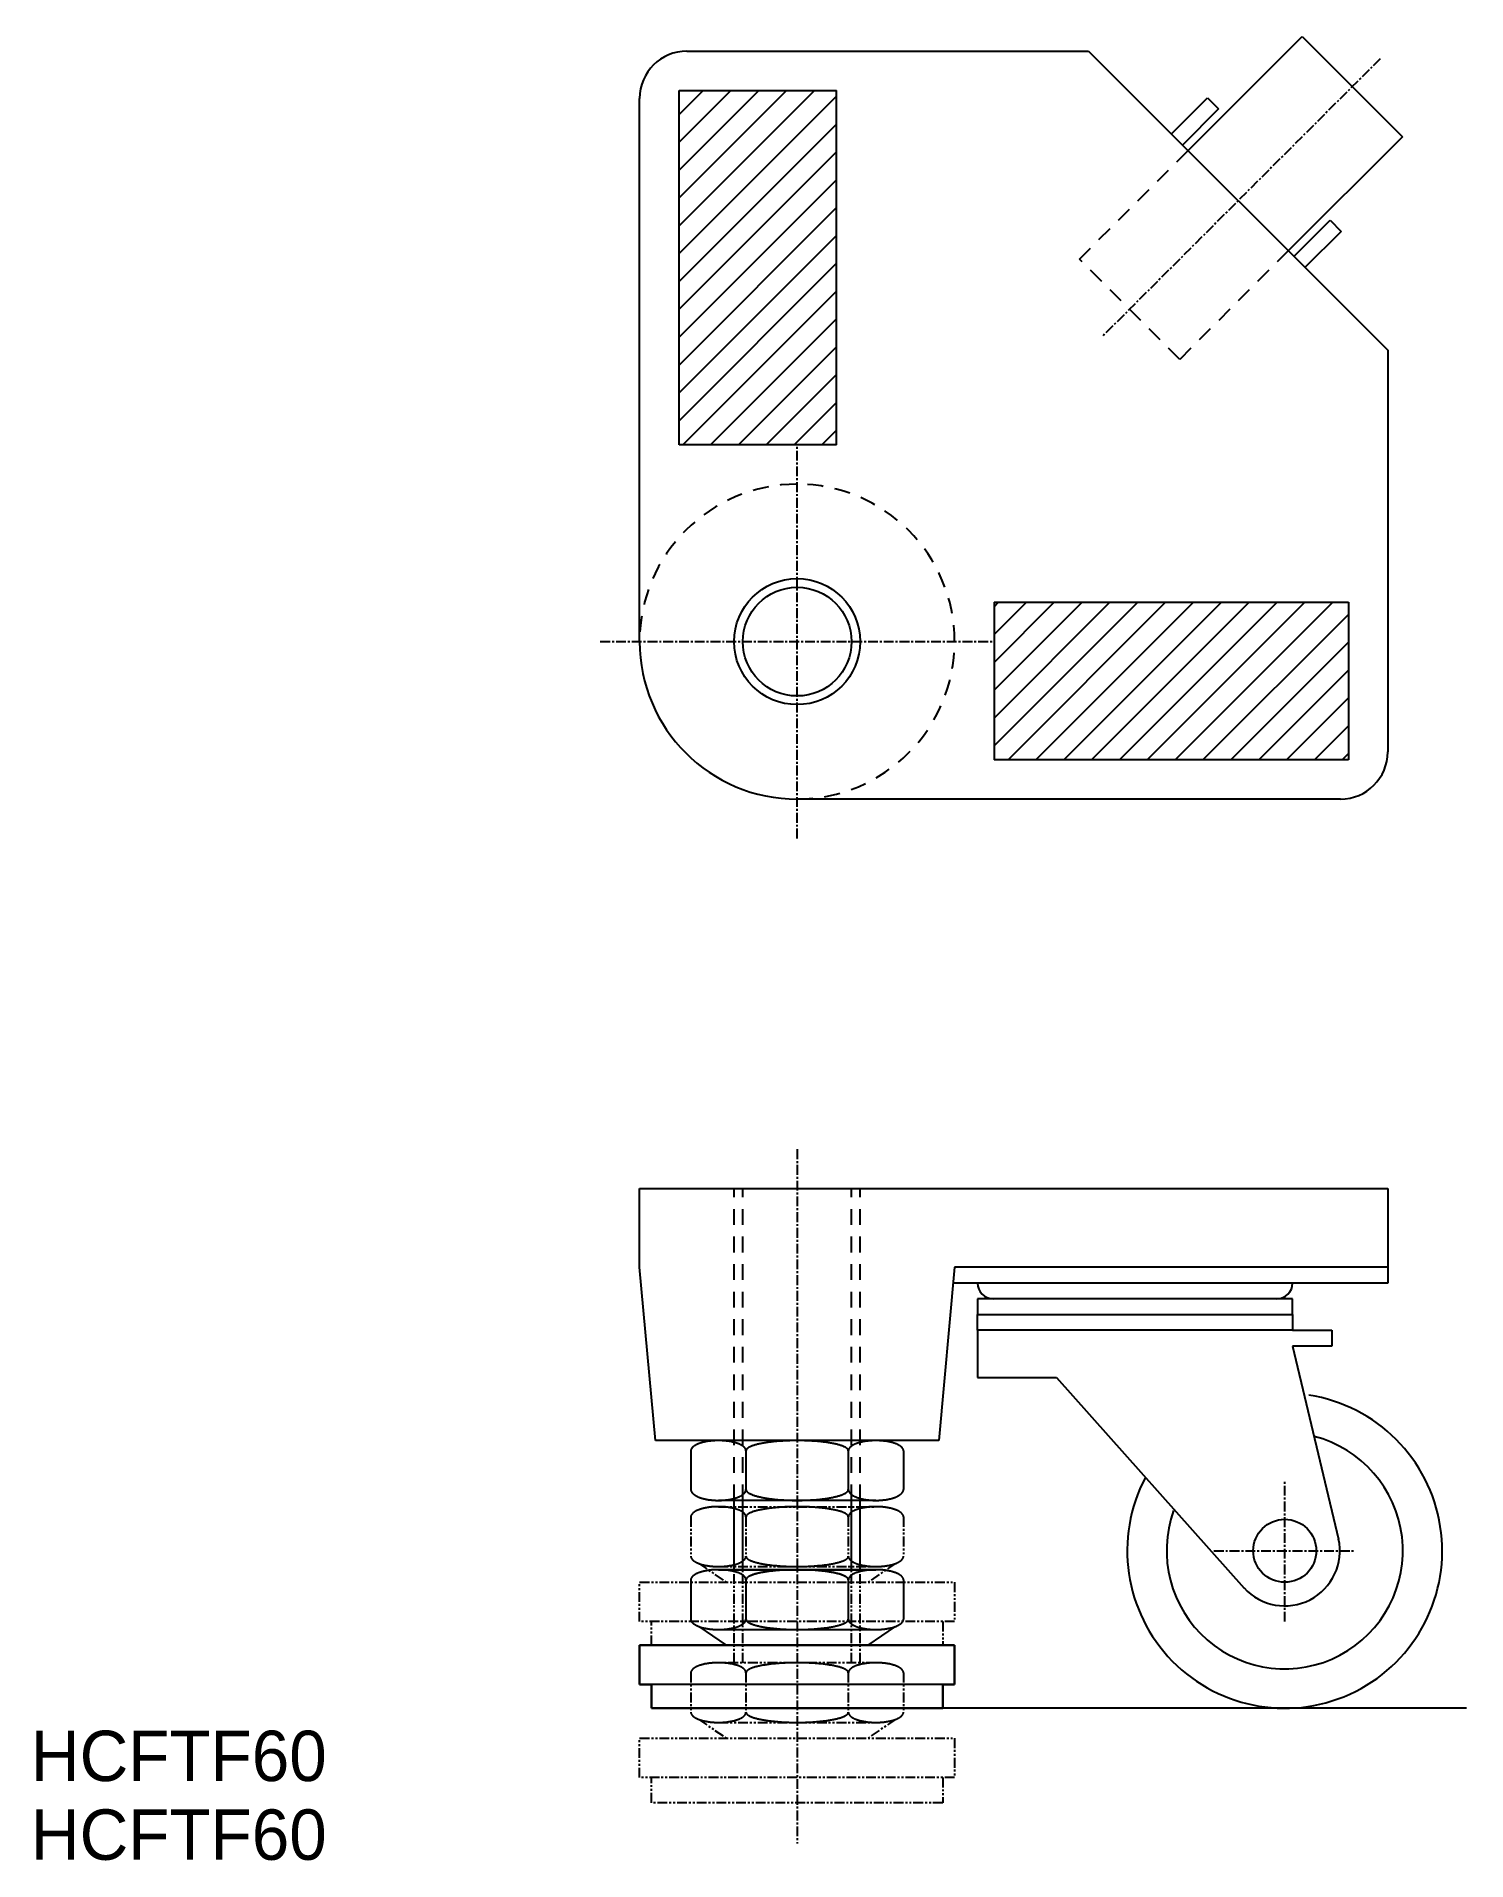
# Model space of a CAD drawing. Extents: x 1 to 182, y 0 to 232.
import ezdxf

# ---------------------------------------------------------------- set-up
doc = ezdxf.new("R2010")
doc.units = 0
for name, pattern in [('CENTER', [2, 1.25, -0.25, 0.25, -0.25]), ('DASHED', [3.5, 2, -1.5]), ('PHANTOM', [2.5, 1.25, -0.25, 0.25, -0.25, 0.25, -0.25])]:
    doc.linetypes.add(name, pattern=pattern)
doc.layers.get('0').update_dxf_attribs({"linetype": 'CONTINUOUS'})
doc.layers.add('1', color=7, linetype='CONTINUOUS')
doc.layers.add('CENTER', color=1, linetype='CENTER')

msp = doc.modelspace()

# ---------------------------------------------------------------- texts
at = {"color": 7, "linetype": 'CONTINUOUS'}
for p in [(0, 10), (0, 0)]:
    msp.add_text('HCFTF60', height=6.4, dxfattribs=at).set_placement(p)

# ---------------------------------------------------------------- linework, layer by layer
at = {"color": 7, "linetype": 'CONTINUOUS'}
for p, q in [((83.3, 229.72), (133.8, 229.72)), ((134.3, 229.72), (172.3, 191.72)), ((146.94, 217.08), (161.44, 231.58)), ((161.44, 231.58), (174.16, 218.85)), ((77.3, 154.72), (77.3, 223.72)), ((144.82, 219.21), (149.42, 223.8)), ((149.42, 223.8), (150.83, 222.39)), ((150.83, 222.39), (146.23, 217.79)), ((174.16, 218.85), (159.67, 204.36)), ((160.38, 203.65), (164.97, 208.25)), ((166.39, 206.83), (161.79, 202.24)), ((164.97, 208.25), (166.39, 206.83)), ((172.3, 191.72), (172.3, 191.22)), ((172.3, 191.22), (172.3, 140.72)), ((166.3, 134.72), (97.3, 134.72)), ((77.3, 75.25), (77.3, 85.25)), ((77.3, 85.25), (172.3, 85.25)), ((172.3, 85.25), (172.3, 75.25)), ((79.3, 53.25), (77.3, 75.25)), ((117.3, 75.25), (115.3, 53.25)), ((172.3, 75.25), (117.3, 75.25)), ((172.3, 75.25), (172.3, 73.25)), ((172.3, 73.25), (117.12, 73.25)), ((120.22, 71.25), (120.22, 69.25)), ((160.22, 71.25), (120.22, 71.25)), ((160.22, 69.25), (160.22, 71.25)), ((120.22, 69.25), (160.22, 69.25)), ((120.22, 67.25), (120.22, 69.25)), ((160.22, 67.25), (120.22, 67.25)), ((120.22, 67.25), (120.22, 61.25)), ((160.22, 69.25), (160.22, 67.25)), ((160.22, 67.25), (165.22, 67.25)), ((165.22, 67.25), (165.22, 65.25)), ((165.22, 65.25), (160.22, 65.25)), ((160.22, 65.25), (166.06, 40.74)), ((120.22, 61.25), (130.22, 61.25)), ((130.22, 61.25), (154.06, 34.52)), ((115.3, 53.25), (79.3, 53.25)), ((83.8, 51.95), (83.8, 47.05)), ((90.8, 51.95), (90.8, 47.05)), ((103.8, 51.95), (103.8, 47.05)), ((110.8, 51.95), (110.8, 47.05)), ((107.3, 45.65), (87.3, 45.65)), ((89.3, 36.85), (89.3, 45.65)), ((105.3, 36.85), (105.3, 45.65)), ((83.8, 35.55), (83.8, 30.55)), ((83.8, 35.55), (83.8, 30.55)), ((87.3, 36.85), (107.3, 36.85)), ((107.3, 36.85), (87.3, 36.85)), ((90.8, 35.55), (90.8, 30.55)), ((90.8, 35.55), (90.8, 30.55)), ((103.8, 35.55), (103.8, 30.55)), ((103.8, 35.55), (103.8, 30.55)), ((110.8, 35.55), (110.8, 30.55)), ((110.8, 35.55), (110.8, 30.55)), ((84.8, 29.64), (88.3, 27.25)), ((87.3, 29.25), (107.3, 29.25)), ((87.3, 29.25), (107.3, 29.25)), ((106.3, 27.25), (109.8, 29.64)), ((117.3, 27.25), (77.3, 27.25)), ((77.3, 27.25), (77.3, 22.25)), ((77.3, 22.25), (77.3, 27.25)), ((77.3, 27.25), (117.3, 27.25)), ((78.8, 27.25), (115.8, 27.25)), ((117.3, 22.25), (117.3, 27.25)), ((117.3, 27.25), (117.3, 22.25)), ((77.3, 22.25), (78.8, 22.25)), ((78.8, 22.25), (77.3, 22.25)), ((78.8, 22.25), (78.8, 19.25)), ((115.8, 22.25), (78.8, 22.25)), ((78.8, 19.25), (78.8, 22.25)), ((115.8, 22.25), (78.8, 22.25)), ((115.8, 19.25), (115.8, 22.25)), ((115.8, 22.25), (117.3, 22.25)), ((117.3, 22.25), (115.8, 22.25)), ((115.8, 22.25), (115.8, 19.25)), ((78.8, 19.25), (115.8, 19.25)), ((115.8, 19.25), (78.8, 19.25)), ((182.3, 19.25), (115.8, 19.25))]:
    msp.add_line(p, q, dxfattribs=at)
at = {"color": 3, "linetype": 'CONTINUOUS'}
for p, q in [((82.3, 179.72), (82.3, 224.72)), ((82.3, 224.72), (102.3, 224.72)), ((82.3, 221.67), (85.35, 224.72)), ((82.3, 218.14), (88.89, 224.72)), ((82.3, 214.6), (92.42, 224.72)), ((82.3, 211.07), (95.96, 224.72)), ((82.3, 207.53), (99.49, 224.72)), ((82.3, 204), (102.3, 224)), ((102.3, 179.72), (102.3, 224.72)), ((82.3, 200.46), (102.3, 220.46)), ((82.3, 196.93), (102.3, 216.93)), ((82.3, 193.39), (102.3, 213.39)), ((82.3, 189.85), (102.3, 209.85)), ((82.3, 186.32), (102.3, 206.32)), ((82.3, 182.78), (102.3, 202.78)), ((82.78, 179.72), (102.3, 199.25)), ((86.31, 179.72), (102.3, 195.71)), ((89.85, 179.72), (102.3, 192.18)), ((93.38, 179.72), (102.3, 188.64)), ((96.92, 179.72), (102.3, 185.11)), ((100.45, 179.72), (102.3, 181.57)), ((102.3, 179.72), (82.3, 179.72)), ((122.3, 159.72), (167.3, 159.72)), ((122.3, 159.72), (122.3, 139.72)), ((122.3, 159.14), (122.88, 159.72)), ((122.3, 155.61), (126.42, 159.72)), ((122.3, 152.07), (129.95, 159.72)), ((122.3, 148.54), (133.49, 159.72)), ((122.3, 145), (137.02, 159.72)), ((122.3, 141.47), (140.56, 159.72)), ((124.09, 139.72), (144.09, 159.72)), ((127.63, 139.72), (147.63, 159.72)), ((131.17, 139.72), (151.17, 159.72)), ((134.7, 139.72), (154.7, 159.72)), ((138.24, 139.72), (158.24, 159.72)), ((141.77, 139.72), (161.77, 159.72)), ((145.31, 139.72), (165.31, 159.72)), ((148.84, 139.72), (167.3, 158.18)), ((167.3, 159.72), (167.3, 139.72)), ((152.38, 139.72), (167.3, 154.65)), ((155.91, 139.72), (167.3, 151.11)), ((159.45, 139.72), (167.3, 147.58)), ((162.99, 139.72), (167.3, 144.04)), ((167.3, 139.72), (122.3, 139.72)), ((166.52, 139.72), (167.3, 140.5)), ((90.4, 36.85), (90.4, 45.65)), ((104.2, 36.85), (104.2, 45.65))]:
    msp.add_line(p, q, dxfattribs=at)
at = {"color": 3, "linetype": 'DASHED'}
for p, q in [((89.3, 45.65), (89.3, 85.25)), ((90.4, 45.65), (90.4, 85.25)), ((104.2, 45.65), (104.2, 85.25)), ((105.3, 45.65), (105.3, 85.25))]:
    msp.add_line(p, q, dxfattribs=at)
at = {"color": 3, "linetype": 'PHANTOM'}
for p, q in [((87.3, 44.85), (107.3, 44.85)), ((83.8, 43.55), (83.8, 38.55)), ((90.8, 43.55), (90.8, 38.55)), ((103.8, 43.55), (103.8, 38.55)), ((110.8, 43.55), (110.8, 38.55)), ((84.8, 37.64), (88.3, 35.25)), ((87.3, 37.25), (107.3, 37.25)), ((109.8, 37.64), (106.3, 35.25)), ((77.3, 30.25), (77.3, 35.25)), ((77.3, 35.25), (117.3, 35.25)), ((89.3, 25.03), (89.3, 36.85)), ((90.4, 25.03), (90.4, 36.85)), ((104.2, 25.03), (104.2, 36.85)), ((105.3, 25.03), (105.3, 36.85)), ((117.3, 35.25), (117.3, 30.25)), ((117.3, 30.25), (77.3, 30.25)), ((78.8, 27.25), (78.8, 30.25)), ((115.8, 30.25), (115.8, 27.25)), ((115.8, 27.25), (78.8, 27.25)), ((83.8, 23.75), (83.8, 18.75)), ((107.3, 25.03), (87.3, 25.03)), ((90.8, 23.75), (90.8, 18.75)), ((103.8, 23.75), (103.8, 18.75)), ((110.8, 23.75), (110.8, 18.75)), ((84.8, 17.84), (88.3, 15.45)), ((87.3, 17.45), (107.3, 17.45)), ((109.8, 17.84), (106.3, 15.45)), ((77.3, 10.45), (77.3, 15.45)), ((77.3, 15.45), (117.3, 15.45)), ((117.3, 15.45), (117.3, 10.45)), ((117.3, 10.45), (77.3, 10.45)), ((78.8, 7.25), (78.8, 10.45)), ((115.8, 10.45), (115.8, 7.25)), ((115.8, 7.25), (78.8, 7.25))]:
    msp.add_line(p, q, dxfattribs=at)
at = {"color": 7, "linetype": 'CONTINUOUS'}
for points in [[(90.8, 51.95, 0), (90.8, 51.98, 0), (90.8, 52.01, 0), (90.8, 52.04, 0), (90.79, 52.07, 0), (90.78, 52.11, 0), (90.77, 52.14, 0), (90.75, 52.17, 0), (90.74, 52.2, 0), (90.72, 52.23, 0), (90.7, 52.26, 0), (90.68, 52.29, 0), (90.65, 52.32, 0), (90.63, 52.36, 0), (90.6, 52.39, 0), (90.57, 52.42, 0), (90.54, 52.45, 0), (90.5, 52.47, 0), (90.47, 52.5, 0), (90.43, 52.53, 0), (90.39, 52.56, 0), (90.35, 52.59, 0), (90.31, 52.62, 0), (90.26, 52.64, 0), (90.22, 52.67, 0), (90.17, 52.7, 0), (90.12, 52.72, 0), (90.06, 52.75, 0), (90.01, 52.77, 0), (89.96, 52.8, 0), (89.9, 52.82, 0), (89.84, 52.84, 0), (89.78, 52.87, 0), (89.72, 52.89, 0), (89.66, 52.91, 0), (89.59, 52.93, 0), (89.53, 52.95, 0), (89.46, 52.97, 0), (89.39, 52.99, 0), (89.32, 53.01, 0), (89.25, 53.03, 0), (89.18, 53.05, 0), (89.1, 53.06, 0), (89.03, 53.08, 0), (88.95, 53.09, 0), (88.88, 53.11, 0), (88.8, 53.12, 0), (88.72, 53.14, 0), (88.64, 53.15, 0), (88.56, 53.16, 0), (88.48, 53.17, 0), (88.4, 53.18, 0), (88.32, 53.19, 0), (88.24, 53.2, 0), (88.16, 53.21, 0), (88.07, 53.22, 0), (87.99, 53.22, 0), (87.9, 53.23, 0), (87.82, 53.23, 0), (87.73, 53.24, 0), (87.65, 53.24, 0), (87.56, 53.24, 0), (87.48, 53.25, 0), (87.39, 53.25, 0), (87.3, 53.25, 0), (87.22, 53.25, 0), (87.13, 53.25, 0), (87.05, 53.24, 0), (86.96, 53.24, 0), (86.88, 53.24, 0), (86.79, 53.23, 0), (86.71, 53.23, 0), (86.62, 53.22, 0), (86.54, 53.22, 0), (86.45, 53.21, 0), (86.37, 53.2, 0), (86.29, 53.19, 0), (86.21, 53.18, 0), (86.13, 53.17, 0), (86.05, 53.16, 0), (85.97, 53.15, 0), (85.89, 53.14, 0), (85.81, 53.12, 0), (85.73, 53.11, 0), (85.66, 53.09, 0), (85.58, 53.08, 0), (85.51, 53.06, 0), (85.43, 53.05, 0), (85.36, 53.03, 0), (85.29, 53.01, 0), (85.22, 52.99, 0), (85.15, 52.97, 0), (85.08, 52.95, 0), (85.02, 52.93, 0), (84.95, 52.91, 0), (84.89, 52.89, 0), (84.83, 52.87, 0), (84.77, 52.84, 0), (84.71, 52.82, 0), (84.65, 52.8, 0), (84.6, 52.77, 0), (84.55, 52.75, 0), (84.49, 52.72, 0), (84.44, 52.7, 0), (84.39, 52.67, 0), (84.35, 52.64, 0), (84.3, 52.62, 0), (84.26, 52.59, 0), (84.22, 52.56, 0), (84.18, 52.53, 0), (84.14, 52.5, 0), (84.11, 52.47, 0), (84.07, 52.45, 0), (84.04, 52.42, 0), (84.01, 52.39, 0), (83.98, 52.36, 0), (83.96, 52.32, 0), (83.93, 52.29, 0), (83.91, 52.26, 0), (83.89, 52.23, 0), (83.87, 52.2, 0), (83.86, 52.17, 0), (83.84, 52.14, 0), (83.83, 52.11, 0), (83.82, 52.07, 0), (83.81, 52.04, 0), (83.81, 52.01, 0), (83.81, 51.98, 0), (83.8, 51.95, 0)], [(103.8, 51.95, 0), (103.8, 51.98, 0), (103.8, 52.01, 0), (103.79, 52.04, 0), (103.77, 52.07, 0), (103.76, 52.11, 0), (103.73, 52.14, 0), (103.71, 52.17, 0), (103.68, 52.2, 0), (103.65, 52.23, 0), (103.61, 52.26, 0), (103.57, 52.29, 0), (103.53, 52.32, 0), (103.48, 52.36, 0), (103.42, 52.39, 0), (103.37, 52.42, 0), (103.31, 52.45, 0), (103.25, 52.47, 0), (103.18, 52.5, 0), (103.11, 52.53, 0), (103.04, 52.56, 0), (102.96, 52.59, 0), (102.88, 52.62, 0), (102.8, 52.64, 0), (102.71, 52.67, 0), (102.62, 52.7, 0), (102.53, 52.72, 0), (102.43, 52.75, 0), (102.33, 52.77, 0), (102.23, 52.8, 0), (102.12, 52.82, 0), (102.01, 52.84, 0), (101.9, 52.87, 0), (101.79, 52.89, 0), (101.67, 52.91, 0), (101.55, 52.93, 0), (101.43, 52.95, 0), (101.3, 52.97, 0), (101.18, 52.99, 0), (101.05, 53.01, 0), (100.92, 53.03, 0), (100.78, 53.05, 0), (100.65, 53.06, 0), (100.51, 53.08, 0), (100.37, 53.09, 0), (100.23, 53.11, 0), (100.08, 53.12, 0), (99.94, 53.14, 0), (99.79, 53.15, 0), (99.64, 53.16, 0), (99.49, 53.17, 0), (99.34, 53.18, 0), (99.19, 53.19, 0), (99.04, 53.2, 0), (98.88, 53.21, 0), (98.73, 53.22, 0), (98.57, 53.22, 0), (98.42, 53.23, 0), (98.26, 53.23, 0), (98.1, 53.24, 0), (97.94, 53.24, 0), (97.78, 53.24, 0), (97.62, 53.25, 0), (97.46, 53.25, 0), (97.3, 53.25, 0), (97.15, 53.25, 0), (96.99, 53.25, 0), (96.83, 53.24, 0), (96.67, 53.24, 0), (96.51, 53.24, 0), (96.35, 53.23, 0), (96.19, 53.23, 0), (96.04, 53.22, 0), (95.88, 53.22, 0), (95.73, 53.21, 0), (95.57, 53.2, 0), (95.42, 53.19, 0), (95.27, 53.18, 0), (95.12, 53.17, 0), (94.97, 53.16, 0), (94.82, 53.15, 0), (94.67, 53.14, 0), (94.53, 53.12, 0), (94.38, 53.11, 0), (94.24, 53.09, 0), (94.1, 53.08, 0), (93.96, 53.06, 0), (93.83, 53.05, 0), (93.69, 53.03, 0), (93.56, 53.01, 0), (93.43, 52.99, 0), (93.31, 52.97, 0), (93.18, 52.95, 0), (93.06, 52.93, 0), (92.94, 52.91, 0), (92.82, 52.89, 0), (92.71, 52.87, 0), (92.6, 52.84, 0), (92.49, 52.82, 0), (92.38, 52.8, 0), (92.28, 52.77, 0), (92.18, 52.75, 0), (92.08, 52.72, 0), (91.99, 52.7, 0), (91.9, 52.67, 0), (91.81, 52.64, 0), (91.73, 52.62, 0), (91.65, 52.59, 0), (91.57, 52.56, 0), (91.5, 52.53, 0), (91.43, 52.5, 0), (91.36, 52.47, 0), (91.3, 52.45, 0), (91.24, 52.42, 0), (91.18, 52.39, 0), (91.13, 52.36, 0), (91.08, 52.32, 0), (91.04, 52.29, 0), (91, 52.26, 0), (90.96, 52.23, 0), (90.93, 52.2, 0), (90.9, 52.17, 0), (90.88, 52.14, 0), (90.85, 52.11, 0), (90.84, 52.07, 0), (90.82, 52.04, 0), (90.81, 52.01, 0), (90.81, 51.98, 0), (90.8, 51.95, 0)], [(110.8, 51.95, 0), (110.8, 51.98, 0), (110.8, 52.01, 0), (110.8, 52.04, 0), (110.79, 52.07, 0), (110.78, 52.11, 0), (110.77, 52.14, 0), (110.75, 52.17, 0), (110.74, 52.2, 0), (110.72, 52.23, 0), (110.7, 52.26, 0), (110.68, 52.29, 0), (110.65, 52.32, 0), (110.63, 52.36, 0), (110.6, 52.39, 0), (110.57, 52.42, 0), (110.54, 52.45, 0), (110.5, 52.47, 0), (110.47, 52.5, 0), (110.43, 52.53, 0), (110.39, 52.56, 0), (110.35, 52.59, 0), (110.31, 52.62, 0), (110.26, 52.64, 0), (110.22, 52.67, 0), (110.17, 52.7, 0), (110.12, 52.72, 0), (110.06, 52.75, 0), (110.01, 52.77, 0), (109.95, 52.8, 0), (109.9, 52.82, 0), (109.84, 52.84, 0), (109.78, 52.87, 0), (109.72, 52.89, 0), (109.66, 52.91, 0), (109.59, 52.93, 0), (109.53, 52.95, 0), (109.46, 52.97, 0), (109.39, 52.99, 0), (109.32, 53.01, 0), (109.25, 53.03, 0), (109.18, 53.05, 0), (109.1, 53.06, 0), (109.03, 53.08, 0), (108.95, 53.09, 0), (108.88, 53.11, 0), (108.8, 53.12, 0), (108.72, 53.14, 0), (108.64, 53.15, 0), (108.56, 53.16, 0), (108.48, 53.17, 0), (108.4, 53.18, 0), (108.32, 53.19, 0), (108.24, 53.2, 0), (108.16, 53.21, 0), (108.07, 53.22, 0), (107.99, 53.22, 0), (107.9, 53.23, 0), (107.82, 53.23, 0), (107.73, 53.24, 0), (107.65, 53.24, 0), (107.56, 53.24, 0), (107.48, 53.25, 0), (107.39, 53.25, 0), (107.3, 53.25, 0), (107.22, 53.25, 0), (107.13, 53.25, 0), (107.05, 53.24, 0), (106.96, 53.24, 0), (106.88, 53.24, 0), (106.79, 53.23, 0), (106.71, 53.23, 0), (106.62, 53.22, 0), (106.54, 53.22, 0), (106.45, 53.21, 0), (106.37, 53.2, 0), (106.29, 53.19, 0), (106.21, 53.18, 0), (106.13, 53.17, 0), (106.05, 53.16, 0), (105.97, 53.15, 0), (105.89, 53.14, 0), (105.81, 53.12, 0), (105.73, 53.11, 0), (105.66, 53.09, 0), (105.58, 53.08, 0), (105.51, 53.06, 0), (105.43, 53.05, 0), (105.36, 53.03, 0), (105.29, 53.01, 0), (105.22, 52.99, 0), (105.15, 52.97, 0), (105.08, 52.95, 0), (105.02, 52.93, 0), (104.95, 52.91, 0), (104.89, 52.89, 0), (104.83, 52.87, 0), (104.77, 52.84, 0), (104.71, 52.82, 0), (104.66, 52.8, 0), (104.6, 52.77, 0), (104.55, 52.75, 0), (104.49, 52.72, 0), (104.44, 52.7, 0), (104.39, 52.67, 0), (104.35, 52.64, 0), (104.3, 52.62, 0), (104.26, 52.59, 0), (104.22, 52.56, 0), (104.18, 52.53, 0), (104.14, 52.5, 0), (104.11, 52.47, 0), (104.07, 52.45, 0), (104.04, 52.42, 0), (104.01, 52.39, 0), (103.98, 52.36, 0), (103.96, 52.32, 0), (103.93, 52.29, 0), (103.91, 52.26, 0), (103.89, 52.23, 0), (103.87, 52.2, 0), (103.86, 52.17, 0), (103.84, 52.14, 0), (103.83, 52.11, 0), (103.82, 52.07, 0), (103.81, 52.04, 0), (103.81, 52.01, 0), (103.81, 51.98, 0), (103.8, 51.95, 0)], [(83.8, 47.05, 0), (83.81, 47.01, 0), (83.81, 46.98, 0), (83.81, 46.94, 0), (83.82, 46.91, 0), (83.83, 46.88, 0), (83.84, 46.84, 0), (83.86, 46.81, 0), (83.87, 46.77, 0), (83.89, 46.74, 0), (83.91, 46.71, 0), (83.93, 46.67, 0), (83.96, 46.64, 0), (83.98, 46.61, 0), (84.01, 46.58, 0), (84.04, 46.54, 0), (84.07, 46.51, 0), (84.11, 46.48, 0), (84.14, 46.45, 0), (84.18, 46.42, 0), (84.22, 46.39, 0), (84.26, 46.36, 0), (84.3, 46.33, 0), (84.35, 46.3, 0), (84.39, 46.27, 0), (84.44, 46.24, 0), (84.49, 46.21, 0), (84.55, 46.19, 0), (84.6, 46.16, 0), (84.65, 46.13, 0), (84.71, 46.11, 0), (84.77, 46.08, 0), (84.83, 46.06, 0), (84.89, 46.03, 0), (84.95, 46.01, 0), (85.02, 45.99, 0), (85.08, 45.97, 0), (85.15, 45.94, 0), (85.22, 45.92, 0), (85.29, 45.9, 0), (85.36, 45.88, 0), (85.43, 45.86, 0), (85.51, 45.85, 0), (85.58, 45.83, 0), (85.66, 45.81, 0), (85.73, 45.8, 0), (85.81, 45.78, 0), (85.89, 45.77, 0), (85.97, 45.75, 0), (86.05, 45.74, 0), (86.13, 45.73, 0), (86.21, 45.72, 0), (86.29, 45.71, 0), (86.37, 45.7, 0), (86.45, 45.69, 0), (86.54, 45.68, 0), (86.62, 45.67, 0), (86.71, 45.67, 0), (86.79, 45.66, 0), (86.88, 45.66, 0), (86.96, 45.65, 0), (87.05, 45.65, 0), (87.13, 45.65, 0), (87.22, 45.65, 0), (87.3, 45.65, 0), (87.39, 45.65, 0), (87.48, 45.65, 0), (87.56, 45.65, 0), (87.65, 45.65, 0), (87.73, 45.66, 0), (87.82, 45.66, 0), (87.9, 45.67, 0), (87.99, 45.67, 0), (88.07, 45.68, 0), (88.16, 45.69, 0), (88.24, 45.7, 0), (88.32, 45.71, 0), (88.4, 45.72, 0), (88.48, 45.73, 0), (88.56, 45.74, 0), (88.64, 45.75, 0), (88.72, 45.77, 0), (88.8, 45.78, 0), (88.88, 45.8, 0), (88.95, 45.81, 0), (89.03, 45.83, 0), (89.1, 45.85, 0), (89.18, 45.86, 0), (89.25, 45.88, 0), (89.32, 45.9, 0), (89.39, 45.92, 0), (89.46, 45.94, 0), (89.53, 45.97, 0), (89.59, 45.99, 0), (89.66, 46.01, 0), (89.72, 46.03, 0), (89.78, 46.06, 0), (89.84, 46.08, 0), (89.9, 46.11, 0), (89.96, 46.13, 0), (90.01, 46.16, 0), (90.06, 46.19, 0), (90.12, 46.21, 0), (90.17, 46.24, 0), (90.22, 46.27, 0), (90.26, 46.3, 0), (90.31, 46.33, 0), (90.35, 46.36, 0), (90.39, 46.39, 0), (90.43, 46.42, 0), (90.47, 46.45, 0), (90.5, 46.48, 0), (90.54, 46.51, 0), (90.57, 46.54, 0), (90.6, 46.58, 0), (90.63, 46.61, 0), (90.65, 46.64, 0), (90.68, 46.67, 0), (90.7, 46.71, 0), (90.72, 46.74, 0), (90.74, 46.77, 0), (90.75, 46.81, 0), (90.77, 46.84, 0), (90.78, 46.88, 0), (90.79, 46.91, 0), (90.8, 46.94, 0), (90.8, 46.98, 0), (90.8, 47.01, 0), (90.8, 47.05, 0)], [(90.8, 47.05, 0), (90.81, 47.01, 0), (90.81, 46.98, 0), (90.82, 46.94, 0), (90.84, 46.91, 0), (90.85, 46.88, 0), (90.88, 46.84, 0), (90.9, 46.81, 0), (90.93, 46.77, 0), (90.96, 46.74, 0), (91, 46.71, 0), (91.04, 46.67, 0), (91.08, 46.64, 0), (91.13, 46.61, 0), (91.18, 46.58, 0), (91.24, 46.54, 0), (91.3, 46.51, 0), (91.36, 46.48, 0), (91.43, 46.45, 0), (91.5, 46.42, 0), (91.57, 46.39, 0), (91.65, 46.36, 0), (91.73, 46.33, 0), (91.81, 46.3, 0), (91.9, 46.27, 0), (91.99, 46.24, 0), (92.08, 46.21, 0), (92.18, 46.19, 0), (92.28, 46.16, 0), (92.38, 46.13, 0), (92.49, 46.11, 0), (92.6, 46.08, 0), (92.71, 46.06, 0), (92.82, 46.03, 0), (92.94, 46.01, 0), (93.06, 45.99, 0), (93.18, 45.97, 0), (93.31, 45.94, 0), (93.43, 45.92, 0), (93.56, 45.9, 0), (93.69, 45.88, 0), (93.83, 45.86, 0), (93.96, 45.85, 0), (94.1, 45.83, 0), (94.24, 45.81, 0), (94.38, 45.8, 0), (94.53, 45.78, 0), (94.67, 45.77, 0), (94.82, 45.75, 0), (94.97, 45.74, 0), (95.12, 45.73, 0), (95.27, 45.72, 0), (95.42, 45.71, 0), (95.57, 45.7, 0), (95.73, 45.69, 0), (95.88, 45.68, 0), (96.04, 45.67, 0), (96.19, 45.67, 0), (96.35, 45.66, 0), (96.51, 45.66, 0), (96.67, 45.65, 0), (96.83, 45.65, 0), (96.99, 45.65, 0), (97.15, 45.65, 0), (97.3, 45.65, 0), (97.46, 45.65, 0), (97.62, 45.65, 0), (97.78, 45.65, 0), (97.94, 45.65, 0), (98.1, 45.66, 0), (98.26, 45.66, 0), (98.42, 45.67, 0), (98.57, 45.67, 0), (98.73, 45.68, 0), (98.88, 45.69, 0), (99.04, 45.7, 0), (99.19, 45.71, 0), (99.34, 45.72, 0), (99.49, 45.73, 0), (99.64, 45.74, 0), (99.79, 45.75, 0), (99.94, 45.77, 0), (100.08, 45.78, 0), (100.23, 45.8, 0), (100.37, 45.81, 0), (100.51, 45.83, 0), (100.65, 45.85, 0), (100.78, 45.86, 0), (100.92, 45.88, 0), (101.05, 45.9, 0), (101.18, 45.92, 0), (101.3, 45.94, 0), (101.43, 45.97, 0), (101.55, 45.99, 0), (101.67, 46.01, 0), (101.79, 46.03, 0), (101.9, 46.06, 0), (102.01, 46.08, 0), (102.12, 46.11, 0), (102.23, 46.13, 0), (102.33, 46.16, 0), (102.43, 46.19, 0), (102.53, 46.21, 0), (102.62, 46.24, 0), (102.71, 46.27, 0), (102.8, 46.3, 0), (102.88, 46.33, 0), (102.96, 46.36, 0), (103.04, 46.39, 0), (103.11, 46.42, 0), (103.18, 46.45, 0), (103.25, 46.48, 0), (103.31, 46.51, 0), (103.37, 46.54, 0), (103.42, 46.58, 0), (103.48, 46.61, 0), (103.53, 46.64, 0), (103.57, 46.67, 0), (103.61, 46.71, 0), (103.65, 46.74, 0), (103.68, 46.77, 0), (103.71, 46.81, 0), (103.73, 46.84, 0), (103.76, 46.88, 0), (103.77, 46.91, 0), (103.79, 46.94, 0), (103.8, 46.98, 0), (103.8, 47.01, 0), (103.8, 47.05, 0)], [(103.8, 47.05, 0), (103.81, 47.01, 0), (103.81, 46.98, 0), (103.81, 46.94, 0), (103.82, 46.91, 0), (103.83, 46.88, 0), (103.84, 46.84, 0), (103.86, 46.81, 0), (103.87, 46.77, 0), (103.89, 46.74, 0), (103.91, 46.71, 0), (103.93, 46.67, 0), (103.96, 46.64, 0), (103.98, 46.61, 0), (104.01, 46.58, 0), (104.04, 46.54, 0), (104.07, 46.51, 0), (104.11, 46.48, 0), (104.14, 46.45, 0), (104.18, 46.42, 0), (104.22, 46.39, 0), (104.26, 46.36, 0), (104.3, 46.33, 0), (104.35, 46.3, 0), (104.39, 46.27, 0), (104.44, 46.24, 0), (104.49, 46.21, 0), (104.55, 46.19, 0), (104.6, 46.16, 0), (104.66, 46.13, 0), (104.71, 46.11, 0), (104.77, 46.08, 0), (104.83, 46.06, 0), (104.89, 46.03, 0), (104.95, 46.01, 0), (105.02, 45.99, 0), (105.08, 45.97, 0), (105.15, 45.94, 0), (105.22, 45.92, 0), (105.29, 45.9, 0), (105.36, 45.88, 0), (105.43, 45.86, 0), (105.51, 45.85, 0), (105.58, 45.83, 0), (105.66, 45.81, 0), (105.73, 45.8, 0), (105.81, 45.78, 0), (105.89, 45.77, 0), (105.97, 45.75, 0), (106.05, 45.74, 0), (106.13, 45.73, 0), (106.21, 45.72, 0), (106.29, 45.71, 0), (106.37, 45.7, 0), (106.45, 45.69, 0), (106.54, 45.68, 0), (106.62, 45.67, 0), (106.71, 45.67, 0), (106.79, 45.66, 0), (106.88, 45.66, 0), (106.96, 45.65, 0), (107.05, 45.65, 0), (107.13, 45.65, 0), (107.22, 45.65, 0), (107.3, 45.65, 0), (107.39, 45.65, 0), (107.48, 45.65, 0), (107.56, 45.65, 0), (107.65, 45.65, 0), (107.73, 45.66, 0), (107.82, 45.66, 0), (107.9, 45.67, 0), (107.99, 45.67, 0), (108.07, 45.68, 0), (108.16, 45.69, 0), (108.24, 45.7, 0), (108.32, 45.71, 0), (108.4, 45.72, 0), (108.48, 45.73, 0), (108.56, 45.74, 0), (108.64, 45.75, 0), (108.72, 45.77, 0), (108.8, 45.78, 0), (108.88, 45.8, 0), (108.95, 45.81, 0), (109.03, 45.83, 0), (109.1, 45.85, 0), (109.18, 45.86, 0), (109.25, 45.88, 0), (109.32, 45.9, 0), (109.39, 45.92, 0), (109.46, 45.94, 0), (109.53, 45.97, 0), (109.59, 45.99, 0), (109.66, 46.01, 0), (109.72, 46.03, 0), (109.78, 46.06, 0), (109.84, 46.08, 0), (109.9, 46.11, 0), (109.95, 46.13, 0), (110.01, 46.16, 0), (110.06, 46.19, 0), (110.12, 46.21, 0), (110.17, 46.24, 0), (110.22, 46.27, 0), (110.26, 46.3, 0), (110.31, 46.33, 0), (110.35, 46.36, 0), (110.39, 46.39, 0), (110.43, 46.42, 0), (110.47, 46.45, 0), (110.5, 46.48, 0), (110.54, 46.51, 0), (110.57, 46.54, 0), (110.6, 46.58, 0), (110.63, 46.61, 0), (110.65, 46.64, 0), (110.68, 46.67, 0), (110.7, 46.71, 0), (110.72, 46.74, 0), (110.74, 46.77, 0), (110.75, 46.81, 0), (110.77, 46.84, 0), (110.78, 46.88, 0), (110.79, 46.91, 0), (110.8, 46.94, 0), (110.8, 46.98, 0), (110.8, 47.01, 0), (110.8, 47.05, 0)], [(90.8, 35.55, 0), (90.8, 35.58, 0), (90.8, 35.61, 0), (90.8, 35.64, 0), (90.79, 35.67, 0), (90.78, 35.71, 0), (90.77, 35.74, 0), (90.75, 35.77, 0), (90.74, 35.8, 0), (90.72, 35.83, 0), (90.7, 35.86, 0), (90.68, 35.89, 0), (90.65, 35.92, 0), (90.63, 35.96, 0), (90.6, 35.99, 0), (90.57, 36.02, 0), (90.54, 36.05, 0), (90.5, 36.07, 0), (90.47, 36.1, 0), (90.43, 36.13, 0), (90.39, 36.16, 0), (90.35, 36.19, 0), (90.31, 36.22, 0), (90.26, 36.24, 0), (90.22, 36.27, 0), (90.17, 36.3, 0), (90.12, 36.32, 0), (90.06, 36.35, 0), (90.01, 36.37, 0), (89.96, 36.4, 0), (89.9, 36.42, 0), (89.84, 36.44, 0), (89.78, 36.47, 0), (89.72, 36.49, 0), (89.66, 36.51, 0), (89.59, 36.53, 0), (89.53, 36.55, 0), (89.46, 36.57, 0), (89.39, 36.59, 0), (89.32, 36.61, 0), (89.25, 36.63, 0), (89.18, 36.65, 0), (89.1, 36.66, 0), (89.03, 36.68, 0), (88.95, 36.69, 0), (88.88, 36.71, 0), (88.8, 36.72, 0), (88.72, 36.74, 0), (88.64, 36.75, 0), (88.56, 36.76, 0), (88.48, 36.77, 0), (88.4, 36.78, 0), (88.32, 36.79, 0), (88.24, 36.8, 0), (88.16, 36.81, 0), (88.07, 36.82, 0), (87.99, 36.82, 0), (87.9, 36.83, 0), (87.82, 36.83, 0), (87.73, 36.84, 0), (87.65, 36.84, 0), (87.56, 36.84, 0), (87.48, 36.85, 0), (87.39, 36.85, 0), (87.3, 36.85, 0), (87.22, 36.85, 0), (87.13, 36.85, 0), (87.05, 36.84, 0), (86.96, 36.84, 0), (86.88, 36.84, 0), (86.79, 36.83, 0), (86.71, 36.83, 0), (86.62, 36.82, 0), (86.54, 36.82, 0), (86.45, 36.81, 0), (86.37, 36.8, 0), (86.29, 36.79, 0), (86.21, 36.78, 0), (86.13, 36.77, 0), (86.05, 36.76, 0), (85.97, 36.75, 0), (85.89, 36.74, 0), (85.81, 36.72, 0), (85.73, 36.71, 0), (85.66, 36.69, 0), (85.58, 36.68, 0), (85.51, 36.66, 0), (85.43, 36.65, 0), (85.36, 36.63, 0), (85.29, 36.61, 0), (85.22, 36.59, 0), (85.15, 36.57, 0), (85.08, 36.55, 0), (85.02, 36.53, 0), (84.95, 36.51, 0), (84.89, 36.49, 0), (84.83, 36.47, 0), (84.77, 36.44, 0), (84.71, 36.42, 0), (84.65, 36.4, 0), (84.6, 36.37, 0), (84.55, 36.35, 0), (84.49, 36.32, 0), (84.44, 36.3, 0), (84.39, 36.27, 0), (84.35, 36.24, 0), (84.3, 36.22, 0), (84.26, 36.19, 0), (84.22, 36.16, 0), (84.18, 36.13, 0), (84.14, 36.1, 0), (84.11, 36.07, 0), (84.07, 36.05, 0), (84.04, 36.02, 0), (84.01, 35.99, 0), (83.98, 35.96, 0), (83.96, 35.92, 0), (83.93, 35.89, 0), (83.91, 35.86, 0), (83.89, 35.83, 0), (83.87, 35.8, 0), (83.86, 35.77, 0), (83.84, 35.74, 0), (83.83, 35.71, 0), (83.82, 35.67, 0), (83.81, 35.64, 0), (83.81, 35.61, 0), (83.81, 35.58, 0), (83.8, 35.55, 0)], [(90.8, 35.55, 0), (90.8, 35.58, 0), (90.8, 35.61, 0), (90.8, 35.64, 0), (90.79, 35.67, 0), (90.78, 35.71, 0), (90.77, 35.74, 0), (90.75, 35.77, 0), (90.74, 35.8, 0), (90.72, 35.83, 0), (90.7, 35.86, 0), (90.68, 35.89, 0), (90.65, 35.92, 0), (90.63, 35.96, 0), (90.6, 35.99, 0), (90.57, 36.02, 0), (90.54, 36.05, 0), (90.5, 36.07, 0), (90.47, 36.1, 0), (90.43, 36.13, 0), (90.39, 36.16, 0), (90.35, 36.19, 0), (90.31, 36.22, 0), (90.26, 36.24, 0), (90.22, 36.27, 0), (90.17, 36.3, 0), (90.12, 36.32, 0), (90.06, 36.35, 0), (90.01, 36.37, 0), (89.96, 36.4, 0), (89.9, 36.42, 0), (89.84, 36.44, 0), (89.78, 36.47, 0), (89.72, 36.49, 0), (89.66, 36.51, 0), (89.59, 36.53, 0), (89.53, 36.55, 0), (89.46, 36.57, 0), (89.39, 36.59, 0), (89.32, 36.61, 0), (89.25, 36.63, 0), (89.18, 36.65, 0), (89.1, 36.66, 0), (89.03, 36.68, 0), (88.95, 36.69, 0), (88.88, 36.71, 0), (88.8, 36.72, 0), (88.72, 36.74, 0), (88.64, 36.75, 0), (88.56, 36.76, 0), (88.48, 36.77, 0), (88.4, 36.78, 0), (88.32, 36.79, 0), (88.24, 36.8, 0), (88.16, 36.81, 0), (88.07, 36.82, 0), (87.99, 36.82, 0), (87.9, 36.83, 0), (87.82, 36.83, 0), (87.73, 36.84, 0), (87.65, 36.84, 0), (87.56, 36.84, 0), (87.48, 36.85, 0), (87.39, 36.85, 0), (87.3, 36.85, 0), (87.22, 36.85, 0), (87.13, 36.85, 0), (87.05, 36.84, 0), (86.96, 36.84, 0), (86.88, 36.84, 0), (86.79, 36.83, 0), (86.71, 36.83, 0), (86.62, 36.82, 0), (86.54, 36.82, 0), (86.45, 36.81, 0), (86.37, 36.8, 0), (86.29, 36.79, 0), (86.21, 36.78, 0), (86.13, 36.77, 0), (86.05, 36.76, 0), (85.97, 36.75, 0), (85.89, 36.74, 0), (85.81, 36.72, 0), (85.73, 36.71, 0), (85.66, 36.69, 0), (85.58, 36.68, 0), (85.51, 36.66, 0), (85.43, 36.65, 0), (85.36, 36.63, 0), (85.29, 36.61, 0), (85.22, 36.59, 0), (85.15, 36.57, 0), (85.08, 36.55, 0), (85.02, 36.53, 0), (84.95, 36.51, 0), (84.89, 36.49, 0), (84.83, 36.47, 0), (84.77, 36.44, 0), (84.71, 36.42, 0), (84.65, 36.4, 0), (84.6, 36.37, 0), (84.55, 36.35, 0), (84.49, 36.32, 0), (84.44, 36.3, 0), (84.39, 36.27, 0), (84.35, 36.24, 0), (84.3, 36.22, 0), (84.26, 36.19, 0), (84.22, 36.16, 0), (84.18, 36.13, 0), (84.14, 36.1, 0), (84.11, 36.07, 0), (84.07, 36.05, 0), (84.04, 36.02, 0), (84.01, 35.99, 0), (83.98, 35.96, 0), (83.96, 35.92, 0), (83.93, 35.89, 0), (83.91, 35.86, 0), (83.89, 35.83, 0), (83.87, 35.8, 0), (83.86, 35.77, 0), (83.84, 35.74, 0), (83.83, 35.71, 0), (83.82, 35.67, 0), (83.81, 35.64, 0), (83.81, 35.61, 0), (83.81, 35.58, 0), (83.8, 35.55, 0)], [(103.8, 35.55, 0), (103.8, 35.58, 0), (103.8, 35.61, 0), (103.79, 35.64, 0), (103.77, 35.67, 0), (103.76, 35.71, 0), (103.73, 35.74, 0), (103.71, 35.77, 0), (103.68, 35.8, 0), (103.65, 35.83, 0), (103.61, 35.86, 0), (103.57, 35.89, 0), (103.53, 35.92, 0), (103.48, 35.96, 0), (103.42, 35.99, 0), (103.37, 36.02, 0), (103.31, 36.05, 0), (103.25, 36.07, 0), (103.18, 36.1, 0), (103.11, 36.13, 0), (103.04, 36.16, 0), (102.96, 36.19, 0), (102.88, 36.22, 0), (102.8, 36.24, 0), (102.71, 36.27, 0), (102.62, 36.3, 0), (102.53, 36.32, 0), (102.43, 36.35, 0), (102.33, 36.37, 0), (102.23, 36.4, 0), (102.12, 36.42, 0), (102.01, 36.44, 0), (101.9, 36.47, 0), (101.79, 36.49, 0), (101.67, 36.51, 0), (101.55, 36.53, 0), (101.43, 36.55, 0), (101.3, 36.57, 0), (101.18, 36.59, 0), (101.05, 36.61, 0), (100.92, 36.63, 0), (100.78, 36.65, 0), (100.65, 36.66, 0), (100.51, 36.68, 0), (100.37, 36.69, 0), (100.23, 36.71, 0), (100.08, 36.72, 0), (99.94, 36.74, 0), (99.79, 36.75, 0), (99.64, 36.76, 0), (99.49, 36.77, 0), (99.34, 36.78, 0), (99.19, 36.79, 0), (99.04, 36.8, 0), (98.88, 36.81, 0), (98.73, 36.82, 0), (98.57, 36.82, 0), (98.42, 36.83, 0), (98.26, 36.83, 0), (98.1, 36.84, 0), (97.94, 36.84, 0), (97.78, 36.84, 0), (97.62, 36.85, 0), (97.46, 36.85, 0), (97.3, 36.85, 0), (97.15, 36.85, 0), (96.99, 36.85, 0), (96.83, 36.84, 0), (96.67, 36.84, 0), (96.51, 36.84, 0), (96.35, 36.83, 0), (96.19, 36.83, 0), (96.04, 36.82, 0), (95.88, 36.82, 0), (95.73, 36.81, 0), (95.57, 36.8, 0), (95.42, 36.79, 0), (95.27, 36.78, 0), (95.12, 36.77, 0), (94.97, 36.76, 0), (94.82, 36.75, 0), (94.67, 36.74, 0), (94.53, 36.72, 0), (94.38, 36.71, 0), (94.24, 36.69, 0), (94.1, 36.68, 0), (93.96, 36.66, 0), (93.83, 36.65, 0), (93.69, 36.63, 0), (93.56, 36.61, 0), (93.43, 36.59, 0), (93.31, 36.57, 0), (93.18, 36.55, 0), (93.06, 36.53, 0), (92.94, 36.51, 0), (92.82, 36.49, 0), (92.71, 36.47, 0), (92.6, 36.44, 0), (92.49, 36.42, 0), (92.38, 36.4, 0), (92.28, 36.37, 0), (92.18, 36.35, 0), (92.08, 36.32, 0), (91.99, 36.3, 0), (91.9, 36.27, 0), (91.81, 36.24, 0), (91.73, 36.22, 0), (91.65, 36.19, 0), (91.57, 36.16, 0), (91.5, 36.13, 0), (91.43, 36.1, 0), (91.36, 36.07, 0), (91.3, 36.05, 0), (91.24, 36.02, 0), (91.18, 35.99, 0), (91.13, 35.96, 0), (91.08, 35.92, 0), (91.04, 35.89, 0), (91, 35.86, 0), (90.96, 35.83, 0), (90.93, 35.8, 0), (90.9, 35.77, 0), (90.88, 35.74, 0), (90.85, 35.71, 0), (90.84, 35.67, 0), (90.82, 35.64, 0), (90.81, 35.61, 0), (90.81, 35.58, 0), (90.8, 35.55, 0)], [(103.8, 35.6, 0), (103.79, 35.64, 0), (103.78, 35.67, 0), (103.76, 35.7, 0), (103.74, 35.73, 0), (103.72, 35.76, 0), (103.69, 35.79, 0), (103.66, 35.82, 0), (103.62, 35.85, 0), (103.58, 35.88, 0), (103.54, 35.91, 0), (103.5, 35.94, 0), (103.45, 35.97, 0), (103.39, 36, 0), (103.33, 36.03, 0), (103.28, 36.06, 0), (103.21, 36.09, 0), (103.14, 36.12, 0), (103.07, 36.15, 0), (103, 36.17, 0), (102.92, 36.2, 0), (102.84, 36.23, 0), (102.76, 36.26, 0), (102.67, 36.28, 0), (102.58, 36.31, 0), (102.48, 36.33, 0), (102.39, 36.36, 0), (102.29, 36.38, 0), (102.19, 36.41, 0), (102.08, 36.43, 0), (101.97, 36.45, 0), (101.86, 36.47, 0), (101.75, 36.5, 0), (101.63, 36.52, 0), (101.51, 36.54, 0), (101.39, 36.56, 0), (101.27, 36.58, 0), (101.14, 36.6, 0), (101.02, 36.61, 0), (100.89, 36.63, 0), (100.75, 36.65, 0), (100.62, 36.67, 0), (100.48, 36.68, 0), (100.34, 36.7, 0), (100.2, 36.71, 0), (100.06, 36.72, 0), (99.92, 36.74, 0), (99.77, 36.75, 0), (99.63, 36.76, 0), (99.48, 36.77, 0), (99.33, 36.78, 0), (99.18, 36.79, 0), (99.03, 36.8, 0), (98.88, 36.81, 0), (98.72, 36.82, 0), (98.57, 36.82, 0), (98.42, 36.83, 0), (98.26, 36.83, 0), (98.11, 36.84, 0), (97.95, 36.84, 0), (97.79, 36.84, 0), (97.64, 36.85, 0), (97.48, 36.85, 0), (97.32, 36.85, 0), (97.16, 36.85, 0), (97.01, 36.85, 0), (96.85, 36.84, 0), (96.69, 36.84, 0), (96.54, 36.84, 0), (96.38, 36.83, 0), (96.22, 36.83, 0), (96.07, 36.82, 0), (95.92, 36.82, 0), (95.76, 36.81, 0), (95.61, 36.8, 0), (95.46, 36.79, 0), (95.31, 36.78, 0), (95.16, 36.77, 0), (95.01, 36.76, 0), (94.86, 36.75, 0), (94.72, 36.74, 0), (94.58, 36.73, 0), (94.43, 36.71, 0), (94.29, 36.7, 0), (94.16, 36.68, 0), (94.02, 36.67, 0), (93.88, 36.65, 0), (93.75, 36.64, 0), (93.62, 36.62, 0), (93.49, 36.6, 0), (93.37, 36.58, 0), (93.24, 36.56, 0), (93.12, 36.54, 0), (93, 36.52, 0), (92.88, 36.5, 0), (92.77, 36.48, 0), (92.66, 36.46, 0), (92.55, 36.43, 0), (92.44, 36.41, 0), (92.34, 36.39, 0), (92.24, 36.36, 0), (92.14, 36.34, 0), (92.05, 36.31, 0), (91.96, 36.29, 0), (91.87, 36.26, 0), (91.79, 36.23, 0), (91.7, 36.21, 0), (91.63, 36.18, 0), (91.55, 36.15, 0), (91.48, 36.12, 0), (91.41, 36.1, 0), (91.35, 36.07, 0), (91.29, 36.04, 0), (91.23, 36.01, 0), (91.17, 35.98, 0), (91.12, 35.95, 0), (91.08, 35.92, 0), (91.03, 35.89, 0), (90.99, 35.86, 0), (90.96, 35.83, 0), (90.93, 35.8, 0), (90.9, 35.77, 0), (90.87, 35.74, 0), (90.85, 35.7, 0), (90.84, 35.67, 0), (90.82, 35.64, 0), (90.81, 35.61, 0), (90.81, 35.58, 0), (90.8, 35.55, 0)], [(110.8, 35.55, 0), (110.8, 35.58, 0), (110.8, 35.61, 0), (110.8, 35.64, 0), (110.79, 35.67, 0), (110.78, 35.71, 0), (110.77, 35.74, 0), (110.75, 35.77, 0), (110.74, 35.8, 0), (110.72, 35.83, 0), (110.7, 35.86, 0), (110.68, 35.89, 0), (110.65, 35.92, 0), (110.63, 35.96, 0), (110.6, 35.99, 0), (110.57, 36.02, 0), (110.54, 36.05, 0), (110.5, 36.07, 0), (110.47, 36.1, 0), (110.43, 36.13, 0), (110.39, 36.16, 0), (110.35, 36.19, 0), (110.31, 36.22, 0), (110.26, 36.24, 0), (110.22, 36.27, 0), (110.17, 36.3, 0), (110.12, 36.32, 0), (110.06, 36.35, 0), (110.01, 36.37, 0), (109.95, 36.4, 0), (109.9, 36.42, 0), (109.84, 36.44, 0), (109.78, 36.47, 0), (109.72, 36.49, 0), (109.66, 36.51, 0), (109.59, 36.53, 0), (109.53, 36.55, 0), (109.46, 36.57, 0), (109.39, 36.59, 0), (109.32, 36.61, 0), (109.25, 36.63, 0), (109.18, 36.65, 0), (109.1, 36.66, 0), (109.03, 36.68, 0), (108.95, 36.69, 0), (108.88, 36.71, 0), (108.8, 36.72, 0), (108.72, 36.74, 0), (108.64, 36.75, 0), (108.56, 36.76, 0), (108.48, 36.77, 0), (108.4, 36.78, 0), (108.32, 36.79, 0), (108.24, 36.8, 0), (108.16, 36.81, 0), (108.07, 36.82, 0), (107.99, 36.82, 0), (107.9, 36.83, 0), (107.82, 36.83, 0), (107.73, 36.84, 0), (107.65, 36.84, 0), (107.56, 36.84, 0), (107.48, 36.85, 0), (107.39, 36.85, 0), (107.3, 36.85, 0), (107.22, 36.85, 0), (107.13, 36.85, 0), (107.05, 36.84, 0), (106.96, 36.84, 0), (106.88, 36.84, 0), (106.79, 36.83, 0), (106.71, 36.83, 0), (106.62, 36.82, 0), (106.54, 36.82, 0), (106.45, 36.81, 0), (106.37, 36.8, 0), (106.29, 36.79, 0), (106.21, 36.78, 0), (106.13, 36.77, 0), (106.05, 36.76, 0), (105.97, 36.75, 0), (105.89, 36.74, 0), (105.81, 36.72, 0), (105.73, 36.71, 0), (105.66, 36.69, 0), (105.58, 36.68, 0), (105.51, 36.66, 0), (105.43, 36.65, 0), (105.36, 36.63, 0), (105.29, 36.61, 0), (105.22, 36.59, 0), (105.15, 36.57, 0), (105.08, 36.55, 0), (105.02, 36.53, 0), (104.95, 36.51, 0), (104.89, 36.49, 0), (104.83, 36.47, 0), (104.77, 36.44, 0), (104.71, 36.42, 0), (104.66, 36.4, 0), (104.6, 36.37, 0), (104.55, 36.35, 0), (104.49, 36.32, 0), (104.44, 36.3, 0), (104.39, 36.27, 0), (104.35, 36.24, 0), (104.3, 36.22, 0), (104.26, 36.19, 0), (104.22, 36.16, 0), (104.18, 36.13, 0), (104.14, 36.1, 0), (104.11, 36.07, 0), (104.07, 36.05, 0), (104.04, 36.02, 0), (104.01, 35.99, 0), (103.98, 35.96, 0), (103.96, 35.92, 0), (103.93, 35.89, 0), (103.91, 35.86, 0), (103.89, 35.83, 0), (103.87, 35.8, 0), (103.86, 35.77, 0), (103.84, 35.74, 0), (103.83, 35.71, 0), (103.82, 35.67, 0), (103.81, 35.64, 0), (103.81, 35.61, 0), (103.81, 35.58, 0), (103.8, 35.55, 0)], [(110.8, 35.55, 0), (110.8, 35.58, 0), (110.8, 35.61, 0), (110.8, 35.64, 0), (110.79, 35.67, 0), (110.78, 35.71, 0), (110.77, 35.74, 0), (110.75, 35.77, 0), (110.74, 35.8, 0), (110.72, 35.83, 0), (110.7, 35.86, 0), (110.68, 35.89, 0), (110.65, 35.92, 0), (110.63, 35.96, 0), (110.6, 35.99, 0), (110.57, 36.02, 0), (110.54, 36.05, 0), (110.5, 36.07, 0), (110.47, 36.1, 0), (110.43, 36.13, 0), (110.39, 36.16, 0), (110.35, 36.19, 0), (110.31, 36.22, 0), (110.26, 36.24, 0), (110.22, 36.27, 0), (110.17, 36.3, 0), (110.12, 36.32, 0), (110.06, 36.35, 0), (110.01, 36.37, 0), (109.95, 36.4, 0), (109.9, 36.42, 0), (109.84, 36.44, 0), (109.78, 36.47, 0), (109.72, 36.49, 0), (109.66, 36.51, 0), (109.59, 36.53, 0), (109.53, 36.55, 0), (109.46, 36.57, 0), (109.39, 36.59, 0), (109.32, 36.61, 0), (109.25, 36.63, 0), (109.18, 36.65, 0), (109.1, 36.66, 0), (109.03, 36.68, 0), (108.95, 36.69, 0), (108.88, 36.71, 0), (108.8, 36.72, 0), (108.72, 36.74, 0), (108.64, 36.75, 0), (108.56, 36.76, 0), (108.48, 36.77, 0), (108.4, 36.78, 0), (108.32, 36.79, 0), (108.24, 36.8, 0), (108.16, 36.81, 0), (108.07, 36.82, 0), (107.99, 36.82, 0), (107.9, 36.83, 0), (107.82, 36.83, 0), (107.73, 36.84, 0), (107.65, 36.84, 0), (107.56, 36.84, 0), (107.48, 36.85, 0), (107.39, 36.85, 0), (107.3, 36.85, 0), (107.22, 36.85, 0), (107.13, 36.85, 0), (107.05, 36.84, 0), (106.96, 36.84, 0), (106.88, 36.84, 0), (106.79, 36.83, 0), (106.71, 36.83, 0), (106.62, 36.82, 0), (106.54, 36.82, 0), (106.45, 36.81, 0), (106.37, 36.8, 0), (106.29, 36.79, 0), (106.21, 36.78, 0), (106.13, 36.77, 0), (106.05, 36.76, 0), (105.97, 36.75, 0), (105.89, 36.74, 0), (105.81, 36.72, 0), (105.73, 36.71, 0), (105.66, 36.69, 0), (105.58, 36.68, 0), (105.51, 36.66, 0), (105.43, 36.65, 0), (105.36, 36.63, 0), (105.29, 36.61, 0), (105.22, 36.59, 0), (105.15, 36.57, 0), (105.08, 36.55, 0), (105.02, 36.53, 0), (104.95, 36.51, 0), (104.89, 36.49, 0), (104.83, 36.47, 0), (104.77, 36.44, 0), (104.71, 36.42, 0), (104.66, 36.4, 0), (104.6, 36.37, 0), (104.55, 36.35, 0), (104.49, 36.32, 0), (104.44, 36.3, 0), (104.39, 36.27, 0), (104.35, 36.24, 0), (104.3, 36.22, 0), (104.26, 36.19, 0), (104.22, 36.16, 0), (104.18, 36.13, 0), (104.14, 36.1, 0), (104.11, 36.07, 0), (104.07, 36.05, 0), (104.04, 36.02, 0), (104.01, 35.99, 0), (103.98, 35.96, 0), (103.96, 35.92, 0), (103.93, 35.89, 0), (103.91, 35.86, 0), (103.89, 35.83, 0), (103.87, 35.8, 0), (103.86, 35.77, 0), (103.84, 35.74, 0), (103.83, 35.71, 0), (103.82, 35.67, 0), (103.81, 35.64, 0), (103.81, 35.61, 0), (103.81, 35.58, 0), (103.8, 35.55, 0)], [(83.8, 30.55, 0), (83.81, 30.52, 0), (83.81, 30.48, 0), (83.81, 30.45, 0), (83.82, 30.42, 0), (83.83, 30.39, 0), (83.84, 30.36, 0), (83.86, 30.33, 0), (83.87, 30.29, 0), (83.89, 30.26, 0), (83.91, 30.23, 0), (83.93, 30.2, 0), (83.96, 30.17, 0), (83.98, 30.14, 0), (84.01, 30.11, 0), (84.04, 30.08, 0), (84.07, 30.05, 0), (84.11, 30.02, 0), (84.14, 29.99, 0), (84.18, 29.96, 0), (84.22, 29.93, 0), (84.26, 29.91, 0), (84.3, 29.88, 0), (84.35, 29.85, 0), (84.39, 29.83, 0), (84.44, 29.8, 0), (84.49, 29.77, 0), (84.55, 29.75, 0), (84.6, 29.72, 0), (84.65, 29.7, 0), (84.71, 29.67, 0), (84.77, 29.65, 0), (84.83, 29.63, 0), (84.89, 29.61, 0), (84.95, 29.58, 0), (85.02, 29.56, 0), (85.08, 29.54, 0), (85.15, 29.52, 0), (85.22, 29.5, 0), (85.29, 29.48, 0), (85.36, 29.47, 0), (85.43, 29.45, 0), (85.51, 29.43, 0), (85.58, 29.42, 0), (85.66, 29.4, 0), (85.73, 29.39, 0), (85.81, 29.37, 0), (85.89, 29.36, 0), (85.97, 29.35, 0), (86.05, 29.33, 0), (86.13, 29.32, 0), (86.21, 29.31, 0), (86.29, 29.3, 0), (86.37, 29.29, 0), (86.45, 29.29, 0), (86.54, 29.28, 0), (86.62, 29.27, 0), (86.71, 29.27, 0), (86.79, 29.26, 0), (86.88, 29.26, 0), (86.96, 29.25, 0), (87.05, 29.25, 0), (87.13, 29.25, 0), (87.22, 29.25, 0), (87.3, 29.25, 0), (87.39, 29.25, 0), (87.48, 29.25, 0), (87.56, 29.25, 0), (87.65, 29.25, 0), (87.73, 29.26, 0), (87.82, 29.26, 0), (87.9, 29.27, 0), (87.99, 29.27, 0), (88.07, 29.28, 0), (88.16, 29.29, 0), (88.24, 29.29, 0), (88.32, 29.3, 0), (88.4, 29.31, 0), (88.48, 29.32, 0), (88.56, 29.33, 0), (88.64, 29.35, 0), (88.72, 29.36, 0), (88.8, 29.37, 0), (88.88, 29.39, 0), (88.95, 29.4, 0), (89.03, 29.42, 0), (89.1, 29.43, 0), (89.18, 29.45, 0), (89.25, 29.47, 0), (89.32, 29.48, 0), (89.39, 29.5, 0), (89.46, 29.52, 0), (89.53, 29.54, 0), (89.59, 29.56, 0), (89.66, 29.58, 0), (89.72, 29.61, 0), (89.78, 29.63, 0), (89.84, 29.65, 0), (89.9, 29.67, 0), (89.96, 29.7, 0), (90.01, 29.72, 0), (90.06, 29.75, 0), (90.12, 29.77, 0), (90.17, 29.8, 0), (90.22, 29.83, 0), (90.26, 29.85, 0), (90.31, 29.88, 0), (90.35, 29.91, 0), (90.39, 29.93, 0), (90.43, 29.96, 0), (90.47, 29.99, 0), (90.5, 30.02, 0), (90.54, 30.05, 0), (90.57, 30.08, 0), (90.6, 30.11, 0), (90.63, 30.14, 0), (90.65, 30.17, 0), (90.68, 30.2, 0), (90.7, 30.23, 0), (90.72, 30.26, 0), (90.74, 30.29, 0), (90.75, 30.33, 0), (90.77, 30.36, 0), (90.78, 30.39, 0), (90.79, 30.42, 0), (90.8, 30.45, 0), (90.8, 30.48, 0), (90.8, 30.52, 0), (90.8, 30.55, 0)], [(83.8, 30.55, 0), (83.81, 30.52, 0), (83.81, 30.48, 0), (83.81, 30.45, 0), (83.82, 30.42, 0), (83.83, 30.39, 0), (83.84, 30.36, 0), (83.86, 30.33, 0), (83.87, 30.29, 0), (83.89, 30.26, 0), (83.91, 30.23, 0), (83.93, 30.2, 0), (83.96, 30.17, 0), (83.98, 30.14, 0), (84.01, 30.11, 0), (84.04, 30.08, 0), (84.07, 30.05, 0), (84.11, 30.02, 0), (84.14, 29.99, 0), (84.18, 29.96, 0), (84.22, 29.93, 0), (84.26, 29.91, 0), (84.3, 29.88, 0), (84.35, 29.85, 0), (84.39, 29.83, 0), (84.44, 29.8, 0), (84.49, 29.77, 0), (84.55, 29.75, 0), (84.6, 29.72, 0), (84.65, 29.7, 0), (84.71, 29.67, 0), (84.77, 29.65, 0), (84.83, 29.63, 0), (84.89, 29.61, 0), (84.95, 29.58, 0), (85.02, 29.56, 0), (85.08, 29.54, 0), (85.15, 29.52, 0), (85.22, 29.5, 0), (85.29, 29.48, 0), (85.36, 29.47, 0), (85.43, 29.45, 0), (85.51, 29.43, 0), (85.58, 29.42, 0), (85.66, 29.4, 0), (85.73, 29.39, 0), (85.81, 29.37, 0), (85.89, 29.36, 0), (85.97, 29.35, 0), (86.05, 29.33, 0), (86.13, 29.32, 0), (86.21, 29.31, 0), (86.29, 29.3, 0), (86.37, 29.29, 0), (86.45, 29.29, 0), (86.54, 29.28, 0), (86.62, 29.27, 0), (86.71, 29.27, 0), (86.79, 29.26, 0), (86.88, 29.26, 0), (86.96, 29.25, 0), (87.05, 29.25, 0), (87.13, 29.25, 0), (87.22, 29.25, 0), (87.3, 29.25, 0), (87.39, 29.25, 0), (87.48, 29.25, 0), (87.56, 29.25, 0), (87.65, 29.25, 0), (87.73, 29.26, 0), (87.82, 29.26, 0), (87.9, 29.27, 0), (87.99, 29.27, 0), (88.07, 29.28, 0), (88.16, 29.29, 0), (88.24, 29.29, 0), (88.32, 29.3, 0), (88.4, 29.31, 0), (88.48, 29.32, 0), (88.56, 29.33, 0), (88.64, 29.35, 0), (88.72, 29.36, 0), (88.8, 29.37, 0), (88.88, 29.39, 0), (88.95, 29.4, 0), (89.03, 29.42, 0), (89.1, 29.43, 0), (89.18, 29.45, 0), (89.25, 29.47, 0), (89.32, 29.48, 0), (89.39, 29.5, 0), (89.46, 29.52, 0), (89.53, 29.54, 0), (89.59, 29.56, 0), (89.66, 29.58, 0), (89.72, 29.61, 0), (89.78, 29.63, 0), (89.84, 29.65, 0), (89.9, 29.67, 0), (89.96, 29.7, 0), (90.01, 29.72, 0), (90.06, 29.75, 0), (90.12, 29.77, 0), (90.17, 29.8, 0), (90.22, 29.83, 0), (90.26, 29.85, 0), (90.31, 29.88, 0), (90.35, 29.91, 0), (90.39, 29.93, 0), (90.43, 29.96, 0), (90.47, 29.99, 0), (90.5, 30.02, 0), (90.54, 30.05, 0), (90.57, 30.08, 0), (90.6, 30.11, 0), (90.63, 30.14, 0), (90.65, 30.17, 0), (90.68, 30.2, 0), (90.7, 30.23, 0), (90.72, 30.26, 0), (90.74, 30.29, 0), (90.75, 30.33, 0), (90.77, 30.36, 0), (90.78, 30.39, 0), (90.79, 30.42, 0), (90.8, 30.45, 0), (90.8, 30.48, 0), (90.8, 30.52, 0), (90.8, 30.55, 0)], [(90.8, 30.55, 0), (90.81, 30.52, 0), (90.81, 30.48, 0), (90.82, 30.45, 0), (90.84, 30.42, 0), (90.85, 30.39, 0), (90.88, 30.36, 0), (90.9, 30.33, 0), (90.93, 30.29, 0), (90.96, 30.26, 0), (91, 30.23, 0), (91.04, 30.2, 0), (91.08, 30.17, 0), (91.13, 30.14, 0), (91.18, 30.11, 0), (91.24, 30.08, 0), (91.3, 30.05, 0), (91.36, 30.02, 0), (91.43, 29.99, 0), (91.5, 29.96, 0), (91.57, 29.93, 0), (91.65, 29.91, 0), (91.73, 29.88, 0), (91.81, 29.85, 0), (91.9, 29.83, 0), (91.99, 29.8, 0), (92.08, 29.77, 0), (92.18, 29.75, 0), (92.28, 29.72, 0), (92.38, 29.7, 0), (92.49, 29.67, 0), (92.6, 29.65, 0), (92.71, 29.63, 0), (92.82, 29.61, 0), (92.94, 29.58, 0), (93.06, 29.56, 0), (93.18, 29.54, 0), (93.31, 29.52, 0), (93.43, 29.5, 0), (93.56, 29.48, 0), (93.69, 29.47, 0), (93.83, 29.45, 0), (93.96, 29.43, 0), (94.1, 29.42, 0), (94.24, 29.4, 0), (94.38, 29.39, 0), (94.53, 29.37, 0), (94.67, 29.36, 0), (94.82, 29.35, 0), (94.97, 29.33, 0), (95.12, 29.32, 0), (95.27, 29.31, 0), (95.42, 29.3, 0), (95.57, 29.29, 0), (95.73, 29.29, 0), (95.88, 29.28, 0), (96.04, 29.27, 0), (96.19, 29.27, 0), (96.35, 29.26, 0), (96.51, 29.26, 0), (96.67, 29.25, 0), (96.83, 29.25, 0), (96.99, 29.25, 0), (97.15, 29.25, 0), (97.3, 29.25, 0), (97.46, 29.25, 0), (97.62, 29.25, 0), (97.78, 29.25, 0), (97.94, 29.25, 0), (98.1, 29.26, 0), (98.26, 29.26, 0), (98.42, 29.27, 0), (98.57, 29.27, 0), (98.73, 29.28, 0), (98.88, 29.29, 0), (99.04, 29.29, 0), (99.19, 29.3, 0), (99.34, 29.31, 0), (99.49, 29.32, 0), (99.64, 29.33, 0), (99.79, 29.35, 0), (99.94, 29.36, 0), (100.08, 29.37, 0), (100.23, 29.39, 0), (100.37, 29.4, 0), (100.51, 29.42, 0), (100.65, 29.43, 0), (100.78, 29.45, 0), (100.92, 29.47, 0), (101.05, 29.48, 0), (101.18, 29.5, 0), (101.3, 29.52, 0), (101.43, 29.54, 0), (101.55, 29.56, 0), (101.67, 29.58, 0), (101.79, 29.61, 0), (101.9, 29.63, 0), (102.01, 29.65, 0), (102.12, 29.67, 0), (102.23, 29.7, 0), (102.33, 29.72, 0), (102.43, 29.75, 0), (102.53, 29.77, 0), (102.62, 29.8, 0), (102.71, 29.83, 0), (102.8, 29.85, 0), (102.88, 29.88, 0), (102.96, 29.91, 0), (103.04, 29.93, 0), (103.11, 29.96, 0), (103.18, 29.99, 0), (103.25, 30.02, 0), (103.31, 30.05, 0), (103.37, 30.08, 0), (103.42, 30.11, 0), (103.48, 30.14, 0), (103.53, 30.17, 0), (103.57, 30.2, 0), (103.61, 30.23, 0), (103.65, 30.26, 0), (103.68, 30.29, 0), (103.71, 30.33, 0), (103.73, 30.36, 0), (103.76, 30.39, 0), (103.77, 30.42, 0), (103.79, 30.45, 0), (103.8, 30.48, 0), (103.8, 30.52, 0), (103.8, 30.55, 0)], [(90.8, 30.55, 0), (90.81, 30.52, 0), (90.81, 30.48, 0), (90.82, 30.45, 0), (90.84, 30.42, 0), (90.85, 30.39, 0), (90.88, 30.36, 0), (90.9, 30.33, 0), (90.93, 30.29, 0), (90.96, 30.26, 0), (91, 30.23, 0), (91.04, 30.2, 0), (91.08, 30.17, 0), (91.13, 30.14, 0), (91.18, 30.11, 0), (91.24, 30.08, 0), (91.3, 30.05, 0), (91.36, 30.02, 0), (91.43, 29.99, 0), (91.5, 29.96, 0), (91.57, 29.93, 0), (91.65, 29.91, 0), (91.73, 29.88, 0), (91.81, 29.85, 0), (91.9, 29.83, 0), (91.99, 29.8, 0), (92.08, 29.77, 0), (92.18, 29.75, 0), (92.28, 29.72, 0), (92.38, 29.7, 0), (92.49, 29.67, 0), (92.6, 29.65, 0), (92.71, 29.63, 0), (92.82, 29.61, 0), (92.94, 29.58, 0), (93.06, 29.56, 0), (93.18, 29.54, 0), (93.31, 29.52, 0), (93.43, 29.5, 0), (93.56, 29.48, 0), (93.69, 29.47, 0), (93.83, 29.45, 0), (93.96, 29.43, 0), (94.1, 29.42, 0), (94.24, 29.4, 0), (94.38, 29.39, 0), (94.53, 29.37, 0), (94.67, 29.36, 0), (94.82, 29.35, 0), (94.97, 29.33, 0), (95.12, 29.32, 0), (95.27, 29.31, 0), (95.42, 29.3, 0), (95.57, 29.29, 0), (95.73, 29.29, 0), (95.88, 29.28, 0), (96.04, 29.27, 0), (96.19, 29.27, 0), (96.35, 29.26, 0), (96.51, 29.26, 0), (96.67, 29.25, 0), (96.83, 29.25, 0), (96.99, 29.25, 0), (97.15, 29.25, 0), (97.3, 29.25, 0), (97.46, 29.25, 0), (97.62, 29.25, 0), (97.78, 29.25, 0), (97.94, 29.25, 0), (98.1, 29.26, 0), (98.26, 29.26, 0), (98.42, 29.27, 0), (98.57, 29.27, 0), (98.73, 29.28, 0), (98.88, 29.29, 0), (99.04, 29.29, 0), (99.19, 29.3, 0), (99.34, 29.31, 0), (99.49, 29.32, 0), (99.64, 29.33, 0), (99.79, 29.35, 0), (99.94, 29.36, 0), (100.08, 29.37, 0), (100.23, 29.39, 0), (100.37, 29.4, 0), (100.51, 29.42, 0), (100.65, 29.43, 0), (100.78, 29.45, 0), (100.92, 29.47, 0), (101.05, 29.48, 0), (101.18, 29.5, 0), (101.3, 29.52, 0), (101.43, 29.54, 0), (101.55, 29.56, 0), (101.67, 29.58, 0), (101.79, 29.61, 0), (101.9, 29.63, 0), (102.01, 29.65, 0), (102.12, 29.67, 0), (102.23, 29.7, 0), (102.33, 29.72, 0), (102.43, 29.75, 0), (102.53, 29.77, 0), (102.62, 29.8, 0), (102.71, 29.83, 0), (102.8, 29.85, 0), (102.88, 29.88, 0), (102.96, 29.91, 0), (103.04, 29.93, 0), (103.11, 29.96, 0), (103.18, 29.99, 0), (103.25, 30.02, 0), (103.31, 30.05, 0), (103.37, 30.08, 0), (103.42, 30.11, 0), (103.48, 30.14, 0), (103.53, 30.17, 0), (103.57, 30.2, 0), (103.61, 30.23, 0), (103.65, 30.26, 0), (103.68, 30.29, 0), (103.71, 30.33, 0), (103.73, 30.36, 0), (103.76, 30.39, 0), (103.77, 30.42, 0), (103.79, 30.45, 0), (103.8, 30.48, 0), (103.8, 30.52, 0), (103.8, 30.55, 0)], [(103.8, 30.55, 0), (103.81, 30.52, 0), (103.81, 30.48, 0), (103.81, 30.45, 0), (103.82, 30.42, 0), (103.83, 30.39, 0), (103.84, 30.36, 0), (103.86, 30.33, 0), (103.87, 30.29, 0), (103.89, 30.26, 0), (103.91, 30.23, 0), (103.93, 30.2, 0), (103.96, 30.17, 0), (103.98, 30.14, 0), (104.01, 30.11, 0), (104.04, 30.08, 0), (104.07, 30.05, 0), (104.11, 30.02, 0), (104.14, 29.99, 0), (104.18, 29.96, 0), (104.22, 29.93, 0), (104.26, 29.91, 0), (104.3, 29.88, 0), (104.35, 29.85, 0), (104.39, 29.83, 0), (104.44, 29.8, 0), (104.49, 29.77, 0), (104.55, 29.75, 0), (104.6, 29.72, 0), (104.66, 29.7, 0), (104.71, 29.67, 0), (104.77, 29.65, 0), (104.83, 29.63, 0), (104.89, 29.61, 0), (104.95, 29.58, 0), (105.02, 29.56, 0), (105.08, 29.54, 0), (105.15, 29.52, 0), (105.22, 29.5, 0), (105.29, 29.48, 0), (105.36, 29.47, 0), (105.43, 29.45, 0), (105.51, 29.43, 0), (105.58, 29.42, 0), (105.66, 29.4, 0), (105.73, 29.39, 0), (105.81, 29.37, 0), (105.89, 29.36, 0), (105.97, 29.35, 0), (106.05, 29.33, 0), (106.13, 29.32, 0), (106.21, 29.31, 0), (106.29, 29.3, 0), (106.37, 29.29, 0), (106.45, 29.29, 0), (106.54, 29.28, 0), (106.62, 29.27, 0), (106.71, 29.27, 0), (106.79, 29.26, 0), (106.88, 29.26, 0), (106.96, 29.25, 0), (107.05, 29.25, 0), (107.13, 29.25, 0), (107.22, 29.25, 0), (107.3, 29.25, 0), (107.39, 29.25, 0), (107.48, 29.25, 0), (107.56, 29.25, 0), (107.65, 29.25, 0), (107.73, 29.26, 0), (107.82, 29.26, 0), (107.9, 29.27, 0), (107.99, 29.27, 0), (108.07, 29.28, 0), (108.16, 29.29, 0), (108.24, 29.29, 0), (108.32, 29.3, 0), (108.4, 29.31, 0), (108.48, 29.32, 0), (108.56, 29.33, 0), (108.64, 29.35, 0), (108.72, 29.36, 0), (108.8, 29.37, 0), (108.88, 29.39, 0), (108.95, 29.4, 0), (109.03, 29.42, 0), (109.1, 29.43, 0), (109.18, 29.45, 0), (109.25, 29.47, 0), (109.32, 29.48, 0), (109.39, 29.5, 0), (109.46, 29.52, 0), (109.53, 29.54, 0), (109.59, 29.56, 0), (109.66, 29.58, 0), (109.72, 29.61, 0), (109.78, 29.63, 0), (109.84, 29.65, 0), (109.9, 29.67, 0), (109.95, 29.7, 0), (110.01, 29.72, 0), (110.06, 29.75, 0), (110.12, 29.77, 0), (110.17, 29.8, 0), (110.22, 29.83, 0), (110.26, 29.85, 0), (110.31, 29.88, 0), (110.35, 29.91, 0), (110.39, 29.93, 0), (110.43, 29.96, 0), (110.47, 29.99, 0), (110.5, 30.02, 0), (110.54, 30.05, 0), (110.57, 30.08, 0), (110.6, 30.11, 0), (110.63, 30.14, 0), (110.65, 30.17, 0), (110.68, 30.2, 0), (110.7, 30.23, 0), (110.72, 30.26, 0), (110.74, 30.29, 0), (110.75, 30.33, 0), (110.77, 30.36, 0), (110.78, 30.39, 0), (110.79, 30.42, 0), (110.8, 30.45, 0), (110.8, 30.48, 0), (110.8, 30.52, 0), (110.8, 30.55, 0)], [(103.8, 30.55, 0), (103.81, 30.52, 0), (103.81, 30.48, 0), (103.81, 30.45, 0), (103.82, 30.42, 0), (103.83, 30.39, 0), (103.84, 30.36, 0), (103.86, 30.33, 0), (103.87, 30.29, 0), (103.89, 30.26, 0), (103.91, 30.23, 0), (103.93, 30.2, 0), (103.96, 30.17, 0), (103.98, 30.14, 0), (104.01, 30.11, 0), (104.04, 30.08, 0), (104.07, 30.05, 0), (104.11, 30.02, 0), (104.14, 29.99, 0), (104.18, 29.96, 0), (104.22, 29.93, 0), (104.26, 29.91, 0), (104.3, 29.88, 0), (104.35, 29.85, 0), (104.39, 29.83, 0), (104.44, 29.8, 0), (104.49, 29.77, 0), (104.55, 29.75, 0), (104.6, 29.72, 0), (104.66, 29.7, 0), (104.71, 29.67, 0), (104.77, 29.65, 0), (104.83, 29.63, 0), (104.89, 29.61, 0), (104.95, 29.58, 0), (105.02, 29.56, 0), (105.08, 29.54, 0), (105.15, 29.52, 0), (105.22, 29.5, 0), (105.29, 29.48, 0), (105.36, 29.47, 0), (105.43, 29.45, 0), (105.51, 29.43, 0), (105.58, 29.42, 0), (105.66, 29.4, 0), (105.73, 29.39, 0), (105.81, 29.37, 0), (105.89, 29.36, 0), (105.97, 29.35, 0), (106.05, 29.33, 0), (106.13, 29.32, 0), (106.21, 29.31, 0), (106.29, 29.3, 0), (106.37, 29.29, 0), (106.45, 29.29, 0), (106.54, 29.28, 0), (106.62, 29.27, 0), (106.71, 29.27, 0), (106.79, 29.26, 0), (106.88, 29.26, 0), (106.96, 29.25, 0), (107.05, 29.25, 0), (107.13, 29.25, 0), (107.22, 29.25, 0), (107.3, 29.25, 0), (107.39, 29.25, 0), (107.48, 29.25, 0), (107.56, 29.25, 0), (107.65, 29.25, 0), (107.73, 29.26, 0), (107.82, 29.26, 0), (107.9, 29.27, 0), (107.99, 29.27, 0), (108.07, 29.28, 0), (108.16, 29.29, 0), (108.24, 29.29, 0), (108.32, 29.3, 0), (108.4, 29.31, 0), (108.48, 29.32, 0), (108.56, 29.33, 0), (108.64, 29.35, 0), (108.72, 29.36, 0), (108.8, 29.37, 0), (108.88, 29.39, 0), (108.95, 29.4, 0), (109.03, 29.42, 0), (109.1, 29.43, 0), (109.18, 29.45, 0), (109.25, 29.47, 0), (109.32, 29.48, 0), (109.39, 29.5, 0), (109.46, 29.52, 0), (109.53, 29.54, 0), (109.59, 29.56, 0), (109.66, 29.58, 0), (109.72, 29.61, 0), (109.78, 29.63, 0), (109.84, 29.65, 0), (109.9, 29.67, 0), (109.95, 29.7, 0), (110.01, 29.72, 0), (110.06, 29.75, 0), (110.12, 29.77, 0), (110.17, 29.8, 0), (110.22, 29.83, 0), (110.26, 29.85, 0), (110.31, 29.88, 0), (110.35, 29.91, 0), (110.39, 29.93, 0), (110.43, 29.96, 0), (110.47, 29.99, 0), (110.5, 30.02, 0), (110.54, 30.05, 0), (110.57, 30.08, 0), (110.6, 30.11, 0), (110.63, 30.14, 0), (110.65, 30.17, 0), (110.68, 30.2, 0), (110.7, 30.23, 0), (110.72, 30.26, 0), (110.74, 30.29, 0), (110.75, 30.33, 0), (110.77, 30.36, 0), (110.78, 30.39, 0), (110.79, 30.42, 0), (110.8, 30.45, 0), (110.8, 30.48, 0), (110.8, 30.52, 0), (110.8, 30.55, 0)]]:
    msp.add_polyline3d(points, dxfattribs=at)
at = {"color": 3, "linetype": 'PHANTOM'}
for points in [[(90.8, 43.55, 0), (90.8, 43.58, 0), (90.8, 43.61, 0), (90.8, 43.64, 0), (90.79, 43.67, 0), (90.78, 43.71, 0), (90.77, 43.74, 0), (90.75, 43.77, 0), (90.74, 43.8, 0), (90.72, 43.83, 0), (90.7, 43.86, 0), (90.68, 43.89, 0), (90.65, 43.92, 0), (90.63, 43.96, 0), (90.6, 43.99, 0), (90.57, 44.02, 0), (90.54, 44.05, 0), (90.5, 44.07, 0), (90.47, 44.1, 0), (90.43, 44.13, 0), (90.39, 44.16, 0), (90.35, 44.19, 0), (90.31, 44.22, 0), (90.26, 44.24, 0), (90.22, 44.27, 0), (90.17, 44.3, 0), (90.12, 44.32, 0), (90.06, 44.35, 0), (90.01, 44.37, 0), (89.96, 44.4, 0), (89.9, 44.42, 0), (89.84, 44.44, 0), (89.78, 44.47, 0), (89.72, 44.49, 0), (89.66, 44.51, 0), (89.59, 44.53, 0), (89.53, 44.55, 0), (89.46, 44.57, 0), (89.39, 44.59, 0), (89.32, 44.61, 0), (89.25, 44.63, 0), (89.18, 44.65, 0), (89.1, 44.66, 0), (89.03, 44.68, 0), (88.95, 44.69, 0), (88.88, 44.71, 0), (88.8, 44.72, 0), (88.72, 44.74, 0), (88.64, 44.75, 0), (88.56, 44.76, 0), (88.48, 44.77, 0), (88.4, 44.78, 0), (88.32, 44.79, 0), (88.24, 44.8, 0), (88.16, 44.81, 0), (88.07, 44.82, 0), (87.99, 44.82, 0), (87.9, 44.83, 0), (87.82, 44.83, 0), (87.73, 44.84, 0), (87.65, 44.84, 0), (87.56, 44.84, 0), (87.48, 44.85, 0), (87.39, 44.85, 0), (87.3, 44.85, 0), (87.22, 44.85, 0), (87.13, 44.85, 0), (87.05, 44.84, 0), (86.96, 44.84, 0), (86.88, 44.84, 0), (86.79, 44.83, 0), (86.71, 44.83, 0), (86.62, 44.82, 0), (86.54, 44.82, 0), (86.45, 44.81, 0), (86.37, 44.8, 0), (86.29, 44.79, 0), (86.21, 44.78, 0), (86.13, 44.77, 0), (86.05, 44.76, 0), (85.97, 44.75, 0), (85.89, 44.74, 0), (85.81, 44.72, 0), (85.73, 44.71, 0), (85.66, 44.69, 0), (85.58, 44.68, 0), (85.51, 44.66, 0), (85.43, 44.65, 0), (85.36, 44.63, 0), (85.29, 44.61, 0), (85.22, 44.59, 0), (85.15, 44.57, 0), (85.08, 44.55, 0), (85.02, 44.53, 0), (84.95, 44.51, 0), (84.89, 44.49, 0), (84.83, 44.47, 0), (84.77, 44.44, 0), (84.71, 44.42, 0), (84.65, 44.4, 0), (84.6, 44.37, 0), (84.55, 44.35, 0), (84.49, 44.32, 0), (84.44, 44.3, 0), (84.39, 44.27, 0), (84.35, 44.24, 0), (84.3, 44.22, 0), (84.26, 44.19, 0), (84.22, 44.16, 0), (84.18, 44.13, 0), (84.14, 44.1, 0), (84.11, 44.07, 0), (84.07, 44.05, 0), (84.04, 44.02, 0), (84.01, 43.99, 0), (83.98, 43.96, 0), (83.96, 43.92, 0), (83.93, 43.89, 0), (83.91, 43.86, 0), (83.89, 43.83, 0), (83.87, 43.8, 0), (83.86, 43.77, 0), (83.84, 43.74, 0), (83.83, 43.71, 0), (83.82, 43.67, 0), (83.81, 43.64, 0), (83.81, 43.61, 0), (83.81, 43.58, 0), (83.8, 43.55, 0)], [(103.8, 43.55, 0), (103.8, 43.58, 0), (103.8, 43.61, 0), (103.79, 43.64, 0), (103.77, 43.67, 0), (103.76, 43.71, 0), (103.73, 43.74, 0), (103.71, 43.77, 0), (103.68, 43.8, 0), (103.65, 43.83, 0), (103.61, 43.86, 0), (103.57, 43.89, 0), (103.53, 43.92, 0), (103.48, 43.96, 0), (103.42, 43.99, 0), (103.37, 44.02, 0), (103.31, 44.05, 0), (103.25, 44.07, 0), (103.18, 44.1, 0), (103.11, 44.13, 0), (103.04, 44.16, 0), (102.96, 44.19, 0), (102.88, 44.22, 0), (102.8, 44.24, 0), (102.71, 44.27, 0), (102.62, 44.3, 0), (102.53, 44.32, 0), (102.43, 44.35, 0), (102.33, 44.37, 0), (102.23, 44.4, 0), (102.12, 44.42, 0), (102.01, 44.44, 0), (101.9, 44.47, 0), (101.79, 44.49, 0), (101.67, 44.51, 0), (101.55, 44.53, 0), (101.43, 44.55, 0), (101.3, 44.57, 0), (101.18, 44.59, 0), (101.05, 44.61, 0), (100.92, 44.63, 0), (100.78, 44.65, 0), (100.65, 44.66, 0), (100.51, 44.68, 0), (100.37, 44.69, 0), (100.23, 44.71, 0), (100.08, 44.72, 0), (99.94, 44.74, 0), (99.79, 44.75, 0), (99.64, 44.76, 0), (99.49, 44.77, 0), (99.34, 44.78, 0), (99.19, 44.79, 0), (99.04, 44.8, 0), (98.88, 44.81, 0), (98.73, 44.82, 0), (98.57, 44.82, 0), (98.42, 44.83, 0), (98.26, 44.83, 0), (98.1, 44.84, 0), (97.94, 44.84, 0), (97.78, 44.84, 0), (97.62, 44.85, 0), (97.46, 44.85, 0), (97.3, 44.85, 0), (97.15, 44.85, 0), (96.99, 44.85, 0), (96.83, 44.84, 0), (96.67, 44.84, 0), (96.51, 44.84, 0), (96.35, 44.83, 0), (96.19, 44.83, 0), (96.04, 44.82, 0), (95.88, 44.82, 0), (95.73, 44.81, 0), (95.57, 44.8, 0), (95.42, 44.79, 0), (95.27, 44.78, 0), (95.12, 44.77, 0), (94.97, 44.76, 0), (94.82, 44.75, 0), (94.67, 44.74, 0), (94.53, 44.72, 0), (94.38, 44.71, 0), (94.24, 44.69, 0), (94.1, 44.68, 0), (93.96, 44.66, 0), (93.83, 44.65, 0), (93.69, 44.63, 0), (93.56, 44.61, 0), (93.43, 44.59, 0), (93.31, 44.57, 0), (93.18, 44.55, 0), (93.06, 44.53, 0), (92.94, 44.51, 0), (92.82, 44.49, 0), (92.71, 44.47, 0), (92.6, 44.44, 0), (92.49, 44.42, 0), (92.38, 44.4, 0), (92.28, 44.37, 0), (92.18, 44.35, 0), (92.08, 44.32, 0), (91.99, 44.3, 0), (91.9, 44.27, 0), (91.81, 44.24, 0), (91.73, 44.22, 0), (91.65, 44.19, 0), (91.57, 44.16, 0), (91.5, 44.13, 0), (91.43, 44.1, 0), (91.36, 44.07, 0), (91.3, 44.05, 0), (91.24, 44.02, 0), (91.18, 43.99, 0), (91.13, 43.96, 0), (91.08, 43.92, 0), (91.04, 43.89, 0), (91, 43.86, 0), (90.96, 43.83, 0), (90.93, 43.8, 0), (90.9, 43.77, 0), (90.88, 43.74, 0), (90.85, 43.71, 0), (90.84, 43.67, 0), (90.82, 43.64, 0), (90.81, 43.61, 0), (90.81, 43.58, 0), (90.8, 43.55, 0)], [(110.8, 43.55, 0), (110.8, 43.58, 0), (110.8, 43.61, 0), (110.8, 43.64, 0), (110.79, 43.67, 0), (110.78, 43.71, 0), (110.77, 43.74, 0), (110.75, 43.77, 0), (110.74, 43.8, 0), (110.72, 43.83, 0), (110.7, 43.86, 0), (110.68, 43.89, 0), (110.65, 43.92, 0), (110.63, 43.96, 0), (110.6, 43.99, 0), (110.57, 44.02, 0), (110.54, 44.05, 0), (110.5, 44.07, 0), (110.47, 44.1, 0), (110.43, 44.13, 0), (110.39, 44.16, 0), (110.35, 44.19, 0), (110.31, 44.22, 0), (110.26, 44.24, 0), (110.22, 44.27, 0), (110.17, 44.3, 0), (110.12, 44.32, 0), (110.06, 44.35, 0), (110.01, 44.37, 0), (109.95, 44.4, 0), (109.9, 44.42, 0), (109.84, 44.44, 0), (109.78, 44.47, 0), (109.72, 44.49, 0), (109.66, 44.51, 0), (109.59, 44.53, 0), (109.53, 44.55, 0), (109.46, 44.57, 0), (109.39, 44.59, 0), (109.32, 44.61, 0), (109.25, 44.63, 0), (109.18, 44.65, 0), (109.1, 44.66, 0), (109.03, 44.68, 0), (108.95, 44.69, 0), (108.88, 44.71, 0), (108.8, 44.72, 0), (108.72, 44.74, 0), (108.64, 44.75, 0), (108.56, 44.76, 0), (108.48, 44.77, 0), (108.4, 44.78, 0), (108.32, 44.79, 0), (108.24, 44.8, 0), (108.16, 44.81, 0), (108.07, 44.82, 0), (107.99, 44.82, 0), (107.9, 44.83, 0), (107.82, 44.83, 0), (107.73, 44.84, 0), (107.65, 44.84, 0), (107.56, 44.84, 0), (107.48, 44.85, 0), (107.39, 44.85, 0), (107.3, 44.85, 0), (107.22, 44.85, 0), (107.13, 44.85, 0), (107.05, 44.84, 0), (106.96, 44.84, 0), (106.88, 44.84, 0), (106.79, 44.83, 0), (106.71, 44.83, 0), (106.62, 44.82, 0), (106.54, 44.82, 0), (106.45, 44.81, 0), (106.37, 44.8, 0), (106.29, 44.79, 0), (106.21, 44.78, 0), (106.13, 44.77, 0), (106.05, 44.76, 0), (105.97, 44.75, 0), (105.89, 44.74, 0), (105.81, 44.72, 0), (105.73, 44.71, 0), (105.66, 44.69, 0), (105.58, 44.68, 0), (105.51, 44.66, 0), (105.43, 44.65, 0), (105.36, 44.63, 0), (105.29, 44.61, 0), (105.22, 44.59, 0), (105.15, 44.57, 0), (105.08, 44.55, 0), (105.02, 44.53, 0), (104.95, 44.51, 0), (104.89, 44.49, 0), (104.83, 44.47, 0), (104.77, 44.44, 0), (104.71, 44.42, 0), (104.66, 44.4, 0), (104.6, 44.37, 0), (104.55, 44.35, 0), (104.49, 44.32, 0), (104.44, 44.3, 0), (104.39, 44.27, 0), (104.35, 44.24, 0), (104.3, 44.22, 0), (104.26, 44.19, 0), (104.22, 44.16, 0), (104.18, 44.13, 0), (104.14, 44.1, 0), (104.11, 44.07, 0), (104.07, 44.05, 0), (104.04, 44.02, 0), (104.01, 43.99, 0), (103.98, 43.96, 0), (103.96, 43.92, 0), (103.93, 43.89, 0), (103.91, 43.86, 0), (103.89, 43.83, 0), (103.87, 43.8, 0), (103.86, 43.77, 0), (103.84, 43.74, 0), (103.83, 43.71, 0), (103.82, 43.67, 0), (103.81, 43.64, 0), (103.81, 43.61, 0), (103.81, 43.58, 0), (103.8, 43.55, 0)], [(83.8, 38.55, 0), (83.81, 38.52, 0), (83.81, 38.48, 0), (83.81, 38.45, 0), (83.82, 38.42, 0), (83.83, 38.39, 0), (83.84, 38.36, 0), (83.86, 38.33, 0), (83.87, 38.29, 0), (83.89, 38.26, 0), (83.91, 38.23, 0), (83.93, 38.2, 0), (83.96, 38.17, 0), (83.98, 38.14, 0), (84.01, 38.11, 0), (84.04, 38.08, 0), (84.07, 38.05, 0), (84.11, 38.02, 0), (84.14, 37.99, 0), (84.18, 37.96, 0), (84.22, 37.93, 0), (84.26, 37.91, 0), (84.3, 37.88, 0), (84.35, 37.85, 0), (84.39, 37.83, 0), (84.44, 37.8, 0), (84.49, 37.77, 0), (84.55, 37.75, 0), (84.6, 37.72, 0), (84.65, 37.7, 0), (84.71, 37.67, 0), (84.77, 37.65, 0), (84.83, 37.63, 0), (84.89, 37.61, 0), (84.95, 37.58, 0), (85.02, 37.56, 0), (85.08, 37.54, 0), (85.15, 37.52, 0), (85.22, 37.5, 0), (85.29, 37.48, 0), (85.36, 37.47, 0), (85.43, 37.45, 0), (85.51, 37.43, 0), (85.58, 37.42, 0), (85.66, 37.4, 0), (85.73, 37.39, 0), (85.81, 37.37, 0), (85.89, 37.36, 0), (85.97, 37.35, 0), (86.05, 37.33, 0), (86.13, 37.32, 0), (86.21, 37.31, 0), (86.29, 37.3, 0), (86.37, 37.29, 0), (86.45, 37.29, 0), (86.54, 37.28, 0), (86.62, 37.27, 0), (86.71, 37.27, 0), (86.79, 37.26, 0), (86.88, 37.26, 0), (86.96, 37.25, 0), (87.05, 37.25, 0), (87.13, 37.25, 0), (87.22, 37.25, 0), (87.3, 37.25, 0), (87.39, 37.25, 0), (87.48, 37.25, 0), (87.56, 37.25, 0), (87.65, 37.25, 0), (87.73, 37.26, 0), (87.82, 37.26, 0), (87.9, 37.27, 0), (87.99, 37.27, 0), (88.07, 37.28, 0), (88.16, 37.29, 0), (88.24, 37.29, 0), (88.32, 37.3, 0), (88.4, 37.31, 0), (88.48, 37.32, 0), (88.56, 37.33, 0), (88.64, 37.35, 0), (88.72, 37.36, 0), (88.8, 37.37, 0), (88.88, 37.39, 0), (88.95, 37.4, 0), (89.03, 37.42, 0), (89.1, 37.43, 0), (89.18, 37.45, 0), (89.25, 37.47, 0), (89.32, 37.48, 0), (89.39, 37.5, 0), (89.46, 37.52, 0), (89.53, 37.54, 0), (89.59, 37.56, 0), (89.66, 37.58, 0), (89.72, 37.61, 0), (89.78, 37.63, 0), (89.84, 37.65, 0), (89.9, 37.67, 0), (89.96, 37.7, 0), (90.01, 37.72, 0), (90.06, 37.75, 0), (90.12, 37.77, 0), (90.17, 37.8, 0), (90.22, 37.83, 0), (90.26, 37.85, 0), (90.31, 37.88, 0), (90.35, 37.91, 0), (90.39, 37.93, 0), (90.43, 37.96, 0), (90.47, 37.99, 0), (90.5, 38.02, 0), (90.54, 38.05, 0), (90.57, 38.08, 0), (90.6, 38.11, 0), (90.63, 38.14, 0), (90.65, 38.17, 0), (90.68, 38.2, 0), (90.7, 38.23, 0), (90.72, 38.26, 0), (90.74, 38.29, 0), (90.75, 38.33, 0), (90.77, 38.36, 0), (90.78, 38.39, 0), (90.79, 38.42, 0), (90.8, 38.45, 0), (90.8, 38.48, 0), (90.8, 38.52, 0), (90.8, 38.55, 0)], [(90.8, 38.55, 0), (90.81, 38.52, 0), (90.81, 38.48, 0), (90.82, 38.45, 0), (90.84, 38.42, 0), (90.85, 38.39, 0), (90.88, 38.36, 0), (90.9, 38.33, 0), (90.93, 38.29, 0), (90.96, 38.26, 0), (91, 38.23, 0), (91.04, 38.2, 0), (91.08, 38.17, 0), (91.13, 38.14, 0), (91.18, 38.11, 0), (91.24, 38.08, 0), (91.3, 38.05, 0), (91.36, 38.02, 0), (91.43, 37.99, 0), (91.5, 37.96, 0), (91.57, 37.93, 0), (91.65, 37.91, 0), (91.73, 37.88, 0), (91.81, 37.85, 0), (91.9, 37.83, 0), (91.99, 37.8, 0), (92.08, 37.77, 0), (92.18, 37.75, 0), (92.28, 37.72, 0), (92.38, 37.7, 0), (92.49, 37.67, 0), (92.6, 37.65, 0), (92.71, 37.63, 0), (92.82, 37.61, 0), (92.94, 37.58, 0), (93.06, 37.56, 0), (93.18, 37.54, 0), (93.31, 37.52, 0), (93.43, 37.5, 0), (93.56, 37.48, 0), (93.69, 37.47, 0), (93.83, 37.45, 0), (93.96, 37.43, 0), (94.1, 37.42, 0), (94.24, 37.4, 0), (94.38, 37.39, 0), (94.53, 37.37, 0), (94.67, 37.36, 0), (94.82, 37.35, 0), (94.97, 37.33, 0), (95.12, 37.32, 0), (95.27, 37.31, 0), (95.42, 37.3, 0), (95.57, 37.29, 0), (95.73, 37.29, 0), (95.88, 37.28, 0), (96.04, 37.27, 0), (96.19, 37.27, 0), (96.35, 37.26, 0), (96.51, 37.26, 0), (96.67, 37.25, 0), (96.83, 37.25, 0), (96.99, 37.25, 0), (97.15, 37.25, 0), (97.3, 37.25, 0), (97.46, 37.25, 0), (97.62, 37.25, 0), (97.78, 37.25, 0), (97.94, 37.25, 0), (98.1, 37.26, 0), (98.26, 37.26, 0), (98.42, 37.27, 0), (98.57, 37.27, 0), (98.73, 37.28, 0), (98.88, 37.29, 0), (99.04, 37.29, 0), (99.19, 37.3, 0), (99.34, 37.31, 0), (99.49, 37.32, 0), (99.64, 37.33, 0), (99.79, 37.35, 0), (99.94, 37.36, 0), (100.08, 37.37, 0), (100.23, 37.39, 0), (100.37, 37.4, 0), (100.51, 37.42, 0), (100.65, 37.43, 0), (100.78, 37.45, 0), (100.92, 37.47, 0), (101.05, 37.48, 0), (101.18, 37.5, 0), (101.3, 37.52, 0), (101.43, 37.54, 0), (101.55, 37.56, 0), (101.67, 37.58, 0), (101.79, 37.61, 0), (101.9, 37.63, 0), (102.01, 37.65, 0), (102.12, 37.67, 0), (102.23, 37.7, 0), (102.33, 37.72, 0), (102.43, 37.75, 0), (102.53, 37.77, 0), (102.62, 37.8, 0), (102.71, 37.83, 0), (102.8, 37.85, 0), (102.88, 37.88, 0), (102.96, 37.91, 0), (103.04, 37.93, 0), (103.11, 37.96, 0), (103.18, 37.99, 0), (103.25, 38.02, 0), (103.31, 38.05, 0), (103.37, 38.08, 0), (103.42, 38.11, 0), (103.48, 38.14, 0), (103.53, 38.17, 0), (103.57, 38.2, 0), (103.61, 38.23, 0), (103.65, 38.26, 0), (103.68, 38.29, 0), (103.71, 38.33, 0), (103.73, 38.36, 0), (103.76, 38.39, 0), (103.77, 38.42, 0), (103.79, 38.45, 0), (103.8, 38.48, 0), (103.8, 38.52, 0), (103.8, 38.55, 0)], [(103.8, 38.55, 0), (103.81, 38.52, 0), (103.81, 38.48, 0), (103.81, 38.45, 0), (103.82, 38.42, 0), (103.83, 38.39, 0), (103.84, 38.36, 0), (103.86, 38.33, 0), (103.87, 38.29, 0), (103.89, 38.26, 0), (103.91, 38.23, 0), (103.93, 38.2, 0), (103.96, 38.17, 0), (103.98, 38.14, 0), (104.01, 38.11, 0), (104.04, 38.08, 0), (104.07, 38.05, 0), (104.11, 38.02, 0), (104.14, 37.99, 0), (104.18, 37.96, 0), (104.22, 37.93, 0), (104.26, 37.91, 0), (104.3, 37.88, 0), (104.35, 37.85, 0), (104.39, 37.83, 0), (104.44, 37.8, 0), (104.49, 37.77, 0), (104.55, 37.75, 0), (104.6, 37.72, 0), (104.66, 37.7, 0), (104.71, 37.67, 0), (104.77, 37.65, 0), (104.83, 37.63, 0), (104.89, 37.61, 0), (104.95, 37.58, 0), (105.02, 37.56, 0), (105.08, 37.54, 0), (105.15, 37.52, 0), (105.22, 37.5, 0), (105.29, 37.48, 0), (105.36, 37.47, 0), (105.43, 37.45, 0), (105.51, 37.43, 0), (105.58, 37.42, 0), (105.66, 37.4, 0), (105.73, 37.39, 0), (105.81, 37.37, 0), (105.89, 37.36, 0), (105.97, 37.35, 0), (106.05, 37.33, 0), (106.13, 37.32, 0), (106.21, 37.31, 0), (106.29, 37.3, 0), (106.37, 37.29, 0), (106.45, 37.29, 0), (106.54, 37.28, 0), (106.62, 37.27, 0), (106.71, 37.27, 0), (106.79, 37.26, 0), (106.88, 37.26, 0), (106.96, 37.25, 0), (107.05, 37.25, 0), (107.13, 37.25, 0), (107.22, 37.25, 0), (107.3, 37.25, 0), (107.39, 37.25, 0), (107.48, 37.25, 0), (107.56, 37.25, 0), (107.65, 37.25, 0), (107.73, 37.26, 0), (107.82, 37.26, 0), (107.9, 37.27, 0), (107.99, 37.27, 0), (108.07, 37.28, 0), (108.16, 37.29, 0), (108.24, 37.29, 0), (108.32, 37.3, 0), (108.4, 37.31, 0), (108.48, 37.32, 0), (108.56, 37.33, 0), (108.64, 37.35, 0), (108.72, 37.36, 0), (108.8, 37.37, 0), (108.88, 37.39, 0), (108.95, 37.4, 0), (109.03, 37.42, 0), (109.1, 37.43, 0), (109.18, 37.45, 0), (109.25, 37.47, 0), (109.32, 37.48, 0), (109.39, 37.5, 0), (109.46, 37.52, 0), (109.53, 37.54, 0), (109.59, 37.56, 0), (109.66, 37.58, 0), (109.72, 37.61, 0), (109.78, 37.63, 0), (109.84, 37.65, 0), (109.9, 37.67, 0), (109.95, 37.7, 0), (110.01, 37.72, 0), (110.06, 37.75, 0), (110.12, 37.77, 0), (110.17, 37.8, 0), (110.22, 37.83, 0), (110.26, 37.85, 0), (110.31, 37.88, 0), (110.35, 37.91, 0), (110.39, 37.93, 0), (110.43, 37.96, 0), (110.47, 37.99, 0), (110.5, 38.02, 0), (110.54, 38.05, 0), (110.57, 38.08, 0), (110.6, 38.11, 0), (110.63, 38.14, 0), (110.65, 38.17, 0), (110.68, 38.2, 0), (110.7, 38.23, 0), (110.72, 38.26, 0), (110.74, 38.29, 0), (110.75, 38.33, 0), (110.77, 38.36, 0), (110.78, 38.39, 0), (110.79, 38.42, 0), (110.8, 38.45, 0), (110.8, 38.48, 0), (110.8, 38.52, 0), (110.8, 38.55, 0)], [(90.8, 23.75, 0), (90.8, 23.78, 0), (90.8, 23.81, 0), (90.8, 23.84, 0), (90.79, 23.87, 0), (90.78, 23.9, 0), (90.77, 23.94, 0), (90.75, 23.97, 0), (90.74, 24, 0), (90.72, 24.03, 0), (90.7, 24.06, 0), (90.68, 24.09, 0), (90.65, 24.12, 0), (90.63, 24.15, 0), (90.6, 24.18, 0), (90.57, 24.21, 0), (90.54, 24.24, 0), (90.5, 24.27, 0), (90.47, 24.3, 0), (90.43, 24.33, 0), (90.39, 24.35, 0), (90.35, 24.38, 0), (90.31, 24.41, 0), (90.26, 24.44, 0), (90.22, 24.46, 0), (90.17, 24.49, 0), (90.12, 24.51, 0), (90.06, 24.54, 0), (90.01, 24.56, 0), (89.96, 24.59, 0), (89.9, 24.61, 0), (89.84, 24.63, 0), (89.78, 24.66, 0), (89.72, 24.68, 0), (89.66, 24.7, 0), (89.59, 24.72, 0), (89.53, 24.74, 0), (89.46, 24.76, 0), (89.39, 24.78, 0), (89.32, 24.8, 0), (89.25, 24.82, 0), (89.18, 24.83, 0), (89.1, 24.85, 0), (89.03, 24.87, 0), (88.95, 24.88, 0), (88.88, 24.9, 0), (88.8, 24.91, 0), (88.72, 24.92, 0), (88.64, 24.94, 0), (88.56, 24.95, 0), (88.48, 24.96, 0), (88.4, 24.97, 0), (88.32, 24.98, 0), (88.24, 24.99, 0), (88.16, 24.99, 0), (88.07, 25, 0), (87.99, 25.01, 0), (87.9, 25.01, 0), (87.82, 25.02, 0), (87.73, 25.02, 0), (87.65, 25.03, 0), (87.56, 25.03, 0), (87.48, 25.03, 0), (87.39, 25.03, 0), (87.3, 25.03, 0), (87.22, 25.03, 0), (87.13, 25.03, 0), (87.05, 25.03, 0), (86.96, 25.03, 0), (86.88, 25.02, 0), (86.79, 25.02, 0), (86.71, 25.01, 0), (86.62, 25.01, 0), (86.54, 25, 0), (86.45, 24.99, 0), (86.37, 24.99, 0), (86.29, 24.98, 0), (86.21, 24.97, 0), (86.13, 24.96, 0), (86.05, 24.95, 0), (85.97, 24.94, 0), (85.89, 24.92, 0), (85.81, 24.91, 0), (85.73, 24.9, 0), (85.66, 24.88, 0), (85.58, 24.87, 0), (85.51, 24.85, 0), (85.43, 24.83, 0), (85.36, 24.82, 0), (85.29, 24.8, 0), (85.22, 24.78, 0), (85.15, 24.76, 0), (85.08, 24.74, 0), (85.02, 24.72, 0), (84.95, 24.7, 0), (84.89, 24.68, 0), (84.83, 24.66, 0), (84.77, 24.63, 0), (84.71, 24.61, 0), (84.65, 24.59, 0), (84.6, 24.56, 0), (84.55, 24.54, 0), (84.49, 24.51, 0), (84.44, 24.49, 0), (84.39, 24.46, 0), (84.35, 24.44, 0), (84.3, 24.41, 0), (84.26, 24.38, 0), (84.22, 24.35, 0), (84.18, 24.33, 0), (84.14, 24.3, 0), (84.11, 24.27, 0), (84.07, 24.24, 0), (84.04, 24.21, 0), (84.01, 24.18, 0), (83.98, 24.15, 0), (83.96, 24.12, 0), (83.93, 24.09, 0), (83.91, 24.06, 0), (83.89, 24.03, 0), (83.87, 24, 0), (83.86, 23.97, 0), (83.84, 23.94, 0), (83.83, 23.9, 0), (83.82, 23.87, 0), (83.81, 23.84, 0), (83.81, 23.81, 0), (83.81, 23.78, 0), (83.8, 23.75, 0)], [(103.8, 23.75, 0), (103.8, 23.78, 0), (103.8, 23.81, 0), (103.79, 23.84, 0), (103.77, 23.87, 0), (103.76, 23.9, 0), (103.73, 23.94, 0), (103.71, 23.97, 0), (103.68, 24, 0), (103.65, 24.03, 0), (103.61, 24.06, 0), (103.57, 24.09, 0), (103.53, 24.12, 0), (103.48, 24.15, 0), (103.42, 24.18, 0), (103.37, 24.21, 0), (103.31, 24.24, 0), (103.25, 24.27, 0), (103.18, 24.3, 0), (103.11, 24.33, 0), (103.04, 24.35, 0), (102.96, 24.38, 0), (102.88, 24.41, 0), (102.8, 24.44, 0), (102.71, 24.46, 0), (102.62, 24.49, 0), (102.53, 24.51, 0), (102.43, 24.54, 0), (102.33, 24.56, 0), (102.23, 24.59, 0), (102.12, 24.61, 0), (102.01, 24.63, 0), (101.9, 24.66, 0), (101.79, 24.68, 0), (101.67, 24.7, 0), (101.55, 24.72, 0), (101.43, 24.74, 0), (101.3, 24.76, 0), (101.18, 24.78, 0), (101.05, 24.8, 0), (100.92, 24.82, 0), (100.78, 24.83, 0), (100.65, 24.85, 0), (100.51, 24.87, 0), (100.37, 24.88, 0), (100.23, 24.9, 0), (100.08, 24.91, 0), (99.94, 24.92, 0), (99.79, 24.94, 0), (99.64, 24.95, 0), (99.49, 24.96, 0), (99.34, 24.97, 0), (99.19, 24.98, 0), (99.04, 24.99, 0), (98.88, 24.99, 0), (98.73, 25, 0), (98.57, 25.01, 0), (98.42, 25.01, 0), (98.26, 25.02, 0), (98.1, 25.02, 0), (97.94, 25.03, 0), (97.78, 25.03, 0), (97.62, 25.03, 0), (97.46, 25.03, 0), (97.3, 25.03, 0), (97.15, 25.03, 0), (96.99, 25.03, 0), (96.83, 25.03, 0), (96.67, 25.03, 0), (96.51, 25.02, 0), (96.35, 25.02, 0), (96.19, 25.01, 0), (96.04, 25.01, 0), (95.88, 25, 0), (95.73, 24.99, 0), (95.57, 24.99, 0), (95.42, 24.98, 0), (95.27, 24.97, 0), (95.12, 24.96, 0), (94.97, 24.95, 0), (94.82, 24.94, 0), (94.67, 24.92, 0), (94.53, 24.91, 0), (94.38, 24.9, 0), (94.24, 24.88, 0), (94.1, 24.87, 0), (93.96, 24.85, 0), (93.83, 24.83, 0), (93.69, 24.82, 0), (93.56, 24.8, 0), (93.43, 24.78, 0), (93.31, 24.76, 0), (93.18, 24.74, 0), (93.06, 24.72, 0), (92.94, 24.7, 0), (92.82, 24.68, 0), (92.71, 24.66, 0), (92.6, 24.63, 0), (92.49, 24.61, 0), (92.38, 24.59, 0), (92.28, 24.56, 0), (92.18, 24.54, 0), (92.08, 24.51, 0), (91.99, 24.49, 0), (91.9, 24.46, 0), (91.81, 24.44, 0), (91.73, 24.41, 0), (91.65, 24.38, 0), (91.57, 24.35, 0), (91.5, 24.33, 0), (91.43, 24.3, 0), (91.36, 24.27, 0), (91.3, 24.24, 0), (91.24, 24.21, 0), (91.18, 24.18, 0), (91.13, 24.15, 0), (91.08, 24.12, 0), (91.04, 24.09, 0), (91, 24.06, 0), (90.96, 24.03, 0), (90.93, 24, 0), (90.9, 23.97, 0), (90.88, 23.94, 0), (90.85, 23.9, 0), (90.84, 23.87, 0), (90.82, 23.84, 0), (90.81, 23.81, 0), (90.81, 23.78, 0), (90.8, 23.75, 0)], [(110.8, 23.75, 0), (110.8, 23.78, 0), (110.8, 23.81, 0), (110.8, 23.84, 0), (110.79, 23.87, 0), (110.78, 23.9, 0), (110.77, 23.94, 0), (110.75, 23.97, 0), (110.74, 24, 0), (110.72, 24.03, 0), (110.7, 24.06, 0), (110.68, 24.09, 0), (110.65, 24.12, 0), (110.63, 24.15, 0), (110.6, 24.18, 0), (110.57, 24.21, 0), (110.54, 24.24, 0), (110.5, 24.27, 0), (110.47, 24.3, 0), (110.43, 24.33, 0), (110.39, 24.35, 0), (110.35, 24.38, 0), (110.31, 24.41, 0), (110.26, 24.44, 0), (110.22, 24.46, 0), (110.17, 24.49, 0), (110.12, 24.51, 0), (110.06, 24.54, 0), (110.01, 24.56, 0), (109.95, 24.59, 0), (109.9, 24.61, 0), (109.84, 24.63, 0), (109.78, 24.66, 0), (109.72, 24.68, 0), (109.66, 24.7, 0), (109.59, 24.72, 0), (109.53, 24.74, 0), (109.46, 24.76, 0), (109.39, 24.78, 0), (109.32, 24.8, 0), (109.25, 24.82, 0), (109.18, 24.83, 0), (109.1, 24.85, 0), (109.03, 24.87, 0), (108.95, 24.88, 0), (108.88, 24.9, 0), (108.8, 24.91, 0), (108.72, 24.92, 0), (108.64, 24.94, 0), (108.56, 24.95, 0), (108.48, 24.96, 0), (108.4, 24.97, 0), (108.32, 24.98, 0), (108.24, 24.99, 0), (108.16, 24.99, 0), (108.07, 25, 0), (107.99, 25.01, 0), (107.9, 25.01, 0), (107.82, 25.02, 0), (107.73, 25.02, 0), (107.65, 25.03, 0), (107.56, 25.03, 0), (107.48, 25.03, 0), (107.39, 25.03, 0), (107.3, 25.03, 0), (107.22, 25.03, 0), (107.13, 25.03, 0), (107.05, 25.03, 0), (106.96, 25.03, 0), (106.88, 25.02, 0), (106.79, 25.02, 0), (106.71, 25.01, 0), (106.62, 25.01, 0), (106.54, 25, 0), (106.45, 24.99, 0), (106.37, 24.99, 0), (106.29, 24.98, 0), (106.21, 24.97, 0), (106.13, 24.96, 0), (106.05, 24.95, 0), (105.97, 24.94, 0), (105.89, 24.92, 0), (105.81, 24.91, 0), (105.73, 24.9, 0), (105.66, 24.88, 0), (105.58, 24.87, 0), (105.51, 24.85, 0), (105.43, 24.83, 0), (105.36, 24.82, 0), (105.29, 24.8, 0), (105.22, 24.78, 0), (105.15, 24.76, 0), (105.08, 24.74, 0), (105.02, 24.72, 0), (104.95, 24.7, 0), (104.89, 24.68, 0), (104.83, 24.66, 0), (104.77, 24.63, 0), (104.71, 24.61, 0), (104.66, 24.59, 0), (104.6, 24.56, 0), (104.55, 24.54, 0), (104.49, 24.51, 0), (104.44, 24.49, 0), (104.39, 24.46, 0), (104.35, 24.44, 0), (104.3, 24.41, 0), (104.26, 24.38, 0), (104.22, 24.35, 0), (104.18, 24.33, 0), (104.14, 24.3, 0), (104.11, 24.27, 0), (104.07, 24.24, 0), (104.04, 24.21, 0), (104.01, 24.18, 0), (103.98, 24.15, 0), (103.96, 24.12, 0), (103.93, 24.09, 0), (103.91, 24.06, 0), (103.89, 24.03, 0), (103.87, 24, 0), (103.86, 23.97, 0), (103.84, 23.94, 0), (103.83, 23.9, 0), (103.82, 23.87, 0), (103.81, 23.84, 0), (103.81, 23.81, 0), (103.81, 23.78, 0), (103.8, 23.75, 0)], [(83.8, 18.75, 0), (83.81, 18.72, 0), (83.81, 18.68, 0), (83.81, 18.65, 0), (83.82, 18.62, 0), (83.83, 18.59, 0), (83.84, 18.56, 0), (83.86, 18.53, 0), (83.87, 18.49, 0), (83.89, 18.46, 0), (83.91, 18.43, 0), (83.93, 18.4, 0), (83.96, 18.37, 0), (83.98, 18.34, 0), (84.01, 18.31, 0), (84.04, 18.28, 0), (84.07, 18.25, 0), (84.11, 18.22, 0), (84.14, 18.19, 0), (84.18, 18.16, 0), (84.22, 18.13, 0), (84.26, 18.11, 0), (84.3, 18.08, 0), (84.35, 18.05, 0), (84.39, 18.03, 0), (84.44, 18, 0), (84.49, 17.97, 0), (84.55, 17.95, 0), (84.6, 17.92, 0), (84.65, 17.9, 0), (84.71, 17.87, 0), (84.77, 17.85, 0), (84.83, 17.83, 0), (84.89, 17.81, 0), (84.95, 17.78, 0), (85.02, 17.76, 0), (85.08, 17.74, 0), (85.15, 17.72, 0), (85.22, 17.7, 0), (85.29, 17.68, 0), (85.36, 17.67, 0), (85.43, 17.65, 0), (85.51, 17.63, 0), (85.58, 17.62, 0), (85.66, 17.6, 0), (85.73, 17.59, 0), (85.81, 17.57, 0), (85.89, 17.56, 0), (85.97, 17.55, 0), (86.05, 17.53, 0), (86.13, 17.52, 0), (86.21, 17.51, 0), (86.29, 17.5, 0), (86.37, 17.49, 0), (86.45, 17.49, 0), (86.54, 17.48, 0), (86.62, 17.47, 0), (86.71, 17.47, 0), (86.79, 17.46, 0), (86.88, 17.46, 0), (86.96, 17.45, 0), (87.05, 17.45, 0), (87.13, 17.45, 0), (87.22, 17.45, 0), (87.3, 17.45, 0), (87.39, 17.45, 0), (87.48, 17.45, 0), (87.56, 17.45, 0), (87.65, 17.45, 0), (87.73, 17.46, 0), (87.82, 17.46, 0), (87.9, 17.47, 0), (87.99, 17.47, 0), (88.07, 17.48, 0), (88.16, 17.49, 0), (88.24, 17.49, 0), (88.32, 17.5, 0), (88.4, 17.51, 0), (88.48, 17.52, 0), (88.56, 17.53, 0), (88.64, 17.55, 0), (88.72, 17.56, 0), (88.8, 17.57, 0), (88.88, 17.59, 0), (88.95, 17.6, 0), (89.03, 17.62, 0), (89.1, 17.63, 0), (89.18, 17.65, 0), (89.25, 17.67, 0), (89.32, 17.68, 0), (89.39, 17.7, 0), (89.46, 17.72, 0), (89.53, 17.74, 0), (89.59, 17.76, 0), (89.66, 17.78, 0), (89.72, 17.81, 0), (89.78, 17.83, 0), (89.84, 17.85, 0), (89.9, 17.87, 0), (89.96, 17.9, 0), (90.01, 17.92, 0), (90.06, 17.95, 0), (90.12, 17.97, 0), (90.17, 18, 0), (90.22, 18.03, 0), (90.26, 18.05, 0), (90.31, 18.08, 0), (90.35, 18.11, 0), (90.39, 18.13, 0), (90.43, 18.16, 0), (90.47, 18.19, 0), (90.5, 18.22, 0), (90.54, 18.25, 0), (90.57, 18.28, 0), (90.6, 18.31, 0), (90.63, 18.34, 0), (90.65, 18.37, 0), (90.68, 18.4, 0), (90.7, 18.43, 0), (90.72, 18.46, 0), (90.74, 18.49, 0), (90.75, 18.53, 0), (90.77, 18.56, 0), (90.78, 18.59, 0), (90.79, 18.62, 0), (90.8, 18.65, 0), (90.8, 18.68, 0), (90.8, 18.72, 0), (90.8, 18.75, 0)], [(90.8, 18.75, 0), (90.81, 18.72, 0), (90.81, 18.68, 0), (90.82, 18.65, 0), (90.84, 18.62, 0), (90.85, 18.59, 0), (90.88, 18.56, 0), (90.9, 18.53, 0), (90.93, 18.49, 0), (90.96, 18.46, 0), (91, 18.43, 0), (91.04, 18.4, 0), (91.08, 18.37, 0), (91.13, 18.34, 0), (91.18, 18.31, 0), (91.24, 18.28, 0), (91.3, 18.25, 0), (91.36, 18.22, 0), (91.43, 18.19, 0), (91.5, 18.16, 0), (91.57, 18.13, 0), (91.65, 18.11, 0), (91.73, 18.08, 0), (91.81, 18.05, 0), (91.9, 18.03, 0), (91.99, 18, 0), (92.08, 17.97, 0), (92.18, 17.95, 0), (92.28, 17.92, 0), (92.38, 17.9, 0), (92.49, 17.87, 0), (92.6, 17.85, 0), (92.71, 17.83, 0), (92.82, 17.81, 0), (92.94, 17.78, 0), (93.06, 17.76, 0), (93.18, 17.74, 0), (93.31, 17.72, 0), (93.43, 17.7, 0), (93.56, 17.68, 0), (93.69, 17.67, 0), (93.83, 17.65, 0), (93.96, 17.63, 0), (94.1, 17.62, 0), (94.24, 17.6, 0), (94.38, 17.59, 0), (94.53, 17.57, 0), (94.67, 17.56, 0), (94.82, 17.55, 0), (94.97, 17.53, 0), (95.12, 17.52, 0), (95.27, 17.51, 0), (95.42, 17.5, 0), (95.57, 17.49, 0), (95.73, 17.49, 0), (95.88, 17.48, 0), (96.04, 17.47, 0), (96.19, 17.47, 0), (96.35, 17.46, 0), (96.51, 17.46, 0), (96.67, 17.45, 0), (96.83, 17.45, 0), (96.99, 17.45, 0), (97.15, 17.45, 0), (97.3, 17.45, 0), (97.46, 17.45, 0), (97.62, 17.45, 0), (97.78, 17.45, 0), (97.94, 17.45, 0), (98.1, 17.46, 0), (98.26, 17.46, 0), (98.42, 17.47, 0), (98.57, 17.47, 0), (98.73, 17.48, 0), (98.88, 17.49, 0), (99.04, 17.49, 0), (99.19, 17.5, 0), (99.34, 17.51, 0), (99.49, 17.52, 0), (99.64, 17.53, 0), (99.79, 17.55, 0), (99.94, 17.56, 0), (100.08, 17.57, 0), (100.23, 17.59, 0), (100.37, 17.6, 0), (100.51, 17.62, 0), (100.65, 17.63, 0), (100.78, 17.65, 0), (100.92, 17.67, 0), (101.05, 17.68, 0), (101.18, 17.7, 0), (101.3, 17.72, 0), (101.43, 17.74, 0), (101.55, 17.76, 0), (101.67, 17.78, 0), (101.79, 17.81, 0), (101.9, 17.83, 0), (102.01, 17.85, 0), (102.12, 17.87, 0), (102.23, 17.9, 0), (102.33, 17.92, 0), (102.43, 17.95, 0), (102.53, 17.97, 0), (102.62, 18, 0), (102.71, 18.03, 0), (102.8, 18.05, 0), (102.88, 18.08, 0), (102.96, 18.11, 0), (103.04, 18.13, 0), (103.11, 18.16, 0), (103.18, 18.19, 0), (103.25, 18.22, 0), (103.31, 18.25, 0), (103.37, 18.28, 0), (103.42, 18.31, 0), (103.48, 18.34, 0), (103.53, 18.37, 0), (103.57, 18.4, 0), (103.61, 18.43, 0), (103.65, 18.46, 0), (103.68, 18.49, 0), (103.71, 18.53, 0), (103.73, 18.56, 0), (103.76, 18.59, 0), (103.77, 18.62, 0), (103.79, 18.65, 0), (103.8, 18.68, 0), (103.8, 18.72, 0), (103.8, 18.75, 0)], [(103.8, 18.75, 0), (103.81, 18.72, 0), (103.81, 18.68, 0), (103.81, 18.65, 0), (103.82, 18.62, 0), (103.83, 18.59, 0), (103.84, 18.56, 0), (103.86, 18.53, 0), (103.87, 18.49, 0), (103.89, 18.46, 0), (103.91, 18.43, 0), (103.93, 18.4, 0), (103.96, 18.37, 0), (103.98, 18.34, 0), (104.01, 18.31, 0), (104.04, 18.28, 0), (104.07, 18.25, 0), (104.11, 18.22, 0), (104.14, 18.19, 0), (104.18, 18.16, 0), (104.22, 18.13, 0), (104.26, 18.11, 0), (104.3, 18.08, 0), (104.35, 18.05, 0), (104.39, 18.03, 0), (104.44, 18, 0), (104.49, 17.97, 0), (104.55, 17.95, 0), (104.6, 17.92, 0), (104.66, 17.9, 0), (104.71, 17.87, 0), (104.77, 17.85, 0), (104.83, 17.83, 0), (104.89, 17.81, 0), (104.95, 17.78, 0), (105.02, 17.76, 0), (105.08, 17.74, 0), (105.15, 17.72, 0), (105.22, 17.7, 0), (105.29, 17.68, 0), (105.36, 17.67, 0), (105.43, 17.65, 0), (105.51, 17.63, 0), (105.58, 17.62, 0), (105.66, 17.6, 0), (105.73, 17.59, 0), (105.81, 17.57, 0), (105.89, 17.56, 0), (105.97, 17.55, 0), (106.05, 17.53, 0), (106.13, 17.52, 0), (106.21, 17.51, 0), (106.29, 17.5, 0), (106.37, 17.49, 0), (106.45, 17.49, 0), (106.54, 17.48, 0), (106.62, 17.47, 0), (106.71, 17.47, 0), (106.79, 17.46, 0), (106.88, 17.46, 0), (106.96, 17.45, 0), (107.05, 17.45, 0), (107.13, 17.45, 0), (107.22, 17.45, 0), (107.3, 17.45, 0), (107.39, 17.45, 0), (107.48, 17.45, 0), (107.56, 17.45, 0), (107.65, 17.45, 0), (107.73, 17.46, 0), (107.82, 17.46, 0), (107.9, 17.47, 0), (107.99, 17.47, 0), (108.07, 17.48, 0), (108.16, 17.49, 0), (108.24, 17.49, 0), (108.32, 17.5, 0), (108.4, 17.51, 0), (108.48, 17.52, 0), (108.56, 17.53, 0), (108.64, 17.55, 0), (108.72, 17.56, 0), (108.8, 17.57, 0), (108.88, 17.59, 0), (108.95, 17.6, 0), (109.03, 17.62, 0), (109.1, 17.63, 0), (109.18, 17.65, 0), (109.25, 17.67, 0), (109.32, 17.68, 0), (109.39, 17.7, 0), (109.46, 17.72, 0), (109.53, 17.74, 0), (109.59, 17.76, 0), (109.66, 17.78, 0), (109.72, 17.81, 0), (109.78, 17.83, 0), (109.84, 17.85, 0), (109.9, 17.87, 0), (109.95, 17.9, 0), (110.01, 17.92, 0), (110.06, 17.95, 0), (110.12, 17.97, 0), (110.17, 18, 0), (110.22, 18.03, 0), (110.26, 18.05, 0), (110.31, 18.08, 0), (110.35, 18.11, 0), (110.39, 18.13, 0), (110.43, 18.16, 0), (110.47, 18.19, 0), (110.5, 18.22, 0), (110.54, 18.25, 0), (110.57, 18.28, 0), (110.6, 18.31, 0), (110.63, 18.34, 0), (110.65, 18.37, 0), (110.68, 18.4, 0), (110.7, 18.43, 0), (110.72, 18.46, 0), (110.74, 18.49, 0), (110.75, 18.53, 0), (110.77, 18.56, 0), (110.78, 18.59, 0), (110.79, 18.62, 0), (110.8, 18.65, 0), (110.8, 18.68, 0), (110.8, 18.72, 0), (110.8, 18.75, 0)]]:
    msp.add_polyline3d(points, dxfattribs=at)
at = {"color": 7, "linetype": 'CONTINUOUS'}
for centre, radius in [((97.3, 154.72), 8), ((159.22, 39.25), 4)]:
    msp.add_circle(centre, radius, dxfattribs=at)
at = {"color": 3, "linetype": 'CONTINUOUS'}
msp.add_circle((97.3, 154.72), 6.9, dxfattribs=at)
at = {"color": 7, "linetype": 'CONTINUOUS'}
for centre, radius, start, end in [((83.3, 223.72), 6, 90, 180), ((97.3, 154.72), 20, 180, 270), ((166.3, 140.72), 6, 270, 0), ((122.22, 73.25), 2, 180, 270), ((158.22, 73.25), 2, 270, 0), ((159.22, 39.25), 20, 152.2145, 81.1412), ((159.22, 39.25), 15, 160.1231, 75.5886), ((159.22, 39.25), 7, 222.4303, 12.2813)]:
    msp.add_arc(centre, radius, start, end, dxfattribs=at)
at = {"color": 3, "linetype": 'DASHED'}
msp.add_arc((97.3, 154.72), 20, 270, 180, dxfattribs=at)
at = {"layer": '1', "color": 7, "linetype": 'CONTINUOUS'}
msp.add_line((133.8, 229.72), (134.3, 229.72), dxfattribs=at)
at = {"layer": '1', "color": 3, "linetype": 'DASHED'}
for p, q in [((133.15, 203.3), (146.94, 217.08)), ((159.67, 204.36), (145.88, 190.57)), ((145.88, 190.57), (133.15, 203.3))]:
    msp.add_line(p, q, dxfattribs=at)
at = {"layer": 'CENTER', "color": 1, "linetype": 'CENTER'}
for p, q in [((171.34, 228.75), (135.98, 193.4)), ((97.3, 129.72), (97.3, 179.72)), ((72.3, 154.72), (122.3, 154.72)), ((97.3, 90.25), (97.3, 2.05)), ((159.22, 30.25), (159.22, 48.25)), ((150.22, 39.25), (168.22, 39.25))]:
    msp.add_line(p, q, dxfattribs=at)

msp.set_redraw_order([(e.dxf.handle, doc.entitydb.next_handle()) for e in msp.query("TEXT MTEXT ATTDEF DIMENSION ARC_DIMENSION")])  # texts and dimensions are drawn at this point

doc.saveas('drawing.dxf')
